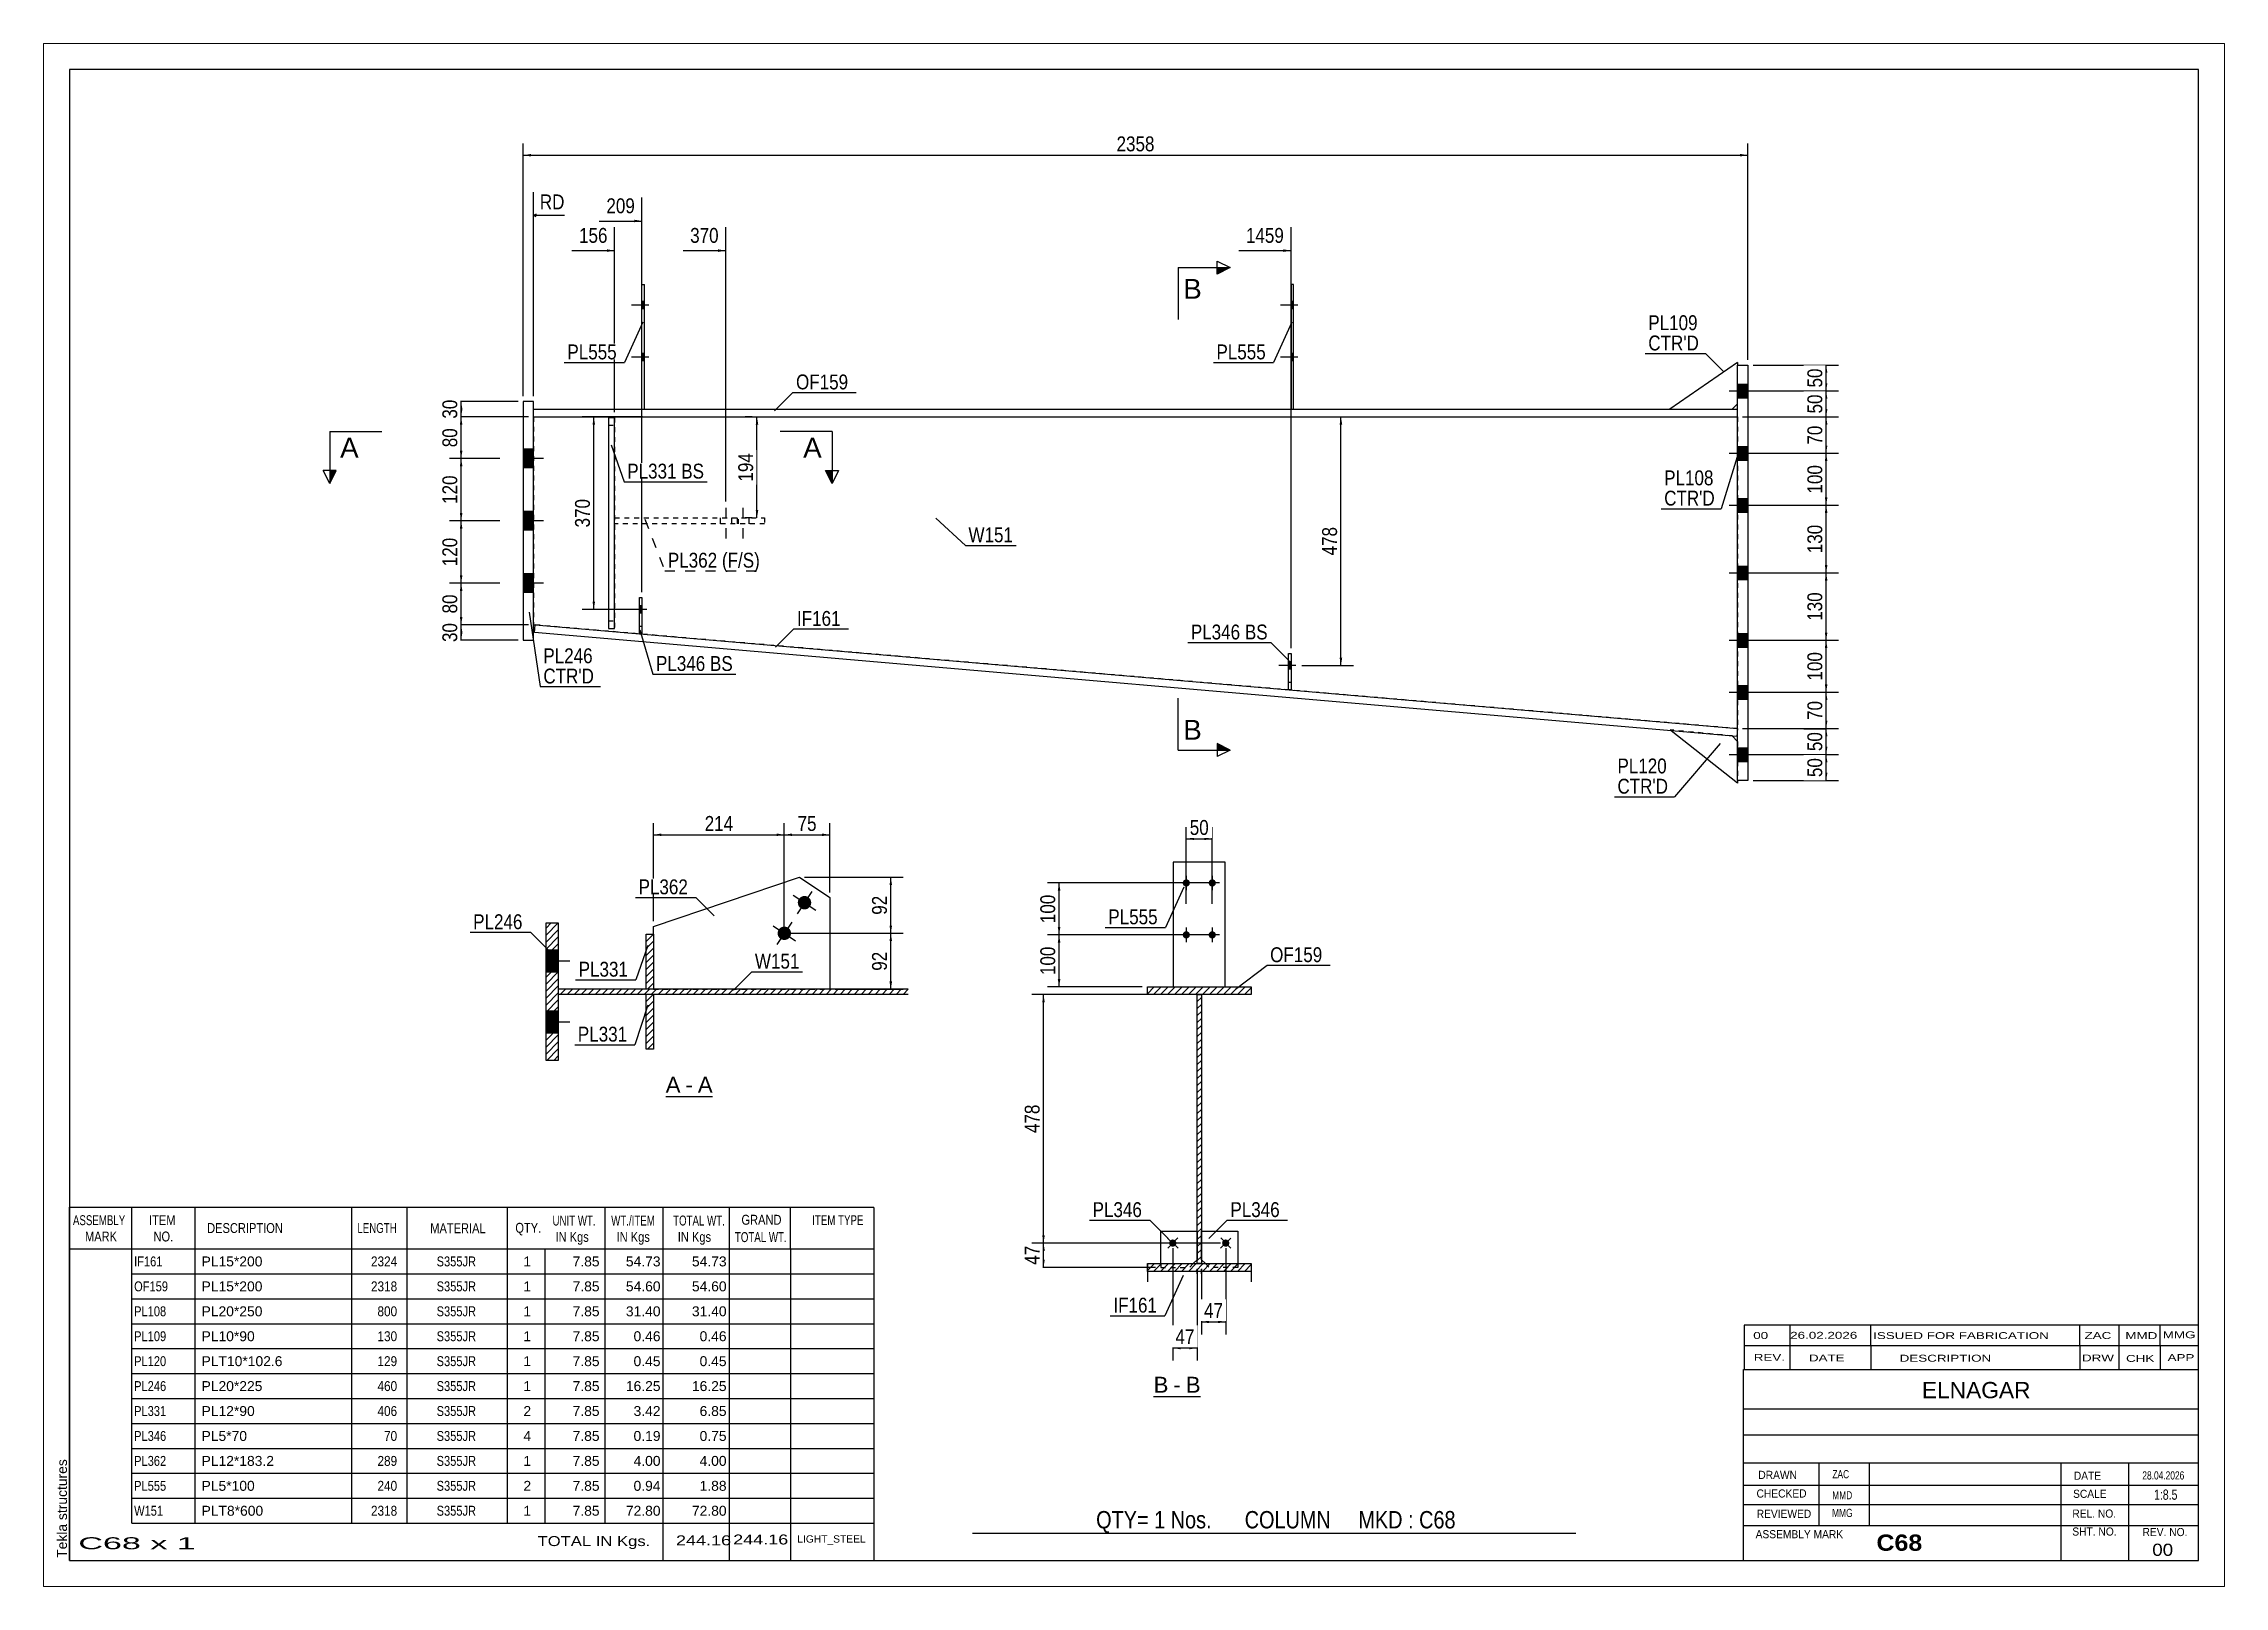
# Paper-space layout 'Layout1' of a CAD drawing. Header units: millimetres. Extents: x 0 to 420, y 0 to 297.
# The model-space entities are those that its viewports show. They can reach past a viewport. Long polylines and large blocks are cut down to what shows.
import ezdxf

# ---------------------------------------------------------------- set-up
doc = ezdxf.new("R2010")
doc.units = ezdxf.units.MM
doc.linetypes.add('DXK_LINE_DOT1', pattern=[1.8814, 0.9407, -0.9407])
doc.linetypes.add('DXK_LINE_DOT2', pattern=[3.9198, 1.9599, -1.9599])
doc.layers.add('Viewport layer', color=7, linetype='Continuous', plot=False)
doc.styles.add('Arial', font='ARIAL.TTF', dxfattribs={"height": 0.2})
doc.styles.add('Arial Bold', font='ARIALBD.TTF', dxfattribs={"height": 0.2})
doc.styles.add('Arial Narrow', font='ARIALN.TTF', dxfattribs={"height": 0.2})

# ---------------------------------------------------------------- blocks, each defined once
blk = doc.blocks.new('Unknown-622304858-1209')
at = {"color": 5, "linetype": 'Continuous'}
for p, q in [((204.7, 126.87), (-205.3, 126.87)), ((-205.3, 126.87), (-205.3, -160.13)), ((204.7, -160.13), (204.7, 126.87)), ((-205.3, -160.13), (204.7, -160.13))]:
    blk.add_line(p, q, dxfattribs=at)
at = {"color": 174, "linetype": 'Continuous', "style": 'Arial'}
blk.add_text('Tekla structures', height=1.9102, rotation=90, dxfattribs=at).set_placement((-205.8, -159.63))
blk = doc.blocks.new('Unknown-622304858-12 - 1450')
at = {"color": 7, "linetype": 'Continuous'}
blk.add_line((-90.49, -70.83), (-81.46, -70.83), dxfattribs=at)
at = {"color": 0, "linetype": 'Continuous'}
blk.add_wipeout([(-87.64, -70.08), (-87.64, -66.88), (-90.49, -66.88), (-90.49, -70.08)], dxfattribs=at)
blk.add_wipeout([(-85.26, -70.08), (-85.26, -66.88), (-86.68, -66.88), (-86.68, -70.08)], dxfattribs=at)
at = {"color": 96, "linetype": 'Continuous', "style": 'Arial'}
blk.add_text('A', height=3.06, dxfattribs=at).set_placement((-90.49, -70.08))
at = {"color": 0, "linetype": 'Continuous'}
blk.add_wipeout([(-81.46, -70.08), (-81.46, -66.88), (-84.3, -66.88), (-84.3, -70.08)], dxfattribs=at)
at = {"color": 96, "linetype": 'Continuous', "style": 'Arial'}
for s, p in [('A', (-84.3, -70.08)), ('-', (-86.68, -70.08))]:
    blk.add_text(s, height=3.06, dxfattribs=at).set_placement(p)
blk = doc.blocks.new('Unknown-622304858-13 - 1228')
at = {"color": 7, "linetype": 'Continuous'}
blk.add_line((3.48, -128.59), (12.51, -128.59), dxfattribs=at)
at = {"color": 0, "linetype": 'Continuous'}
blk.add_wipeout([(6.33, -127.84), (6.33, -124.64), (3.48, -124.64), (3.48, -127.84)], dxfattribs=at)
blk.add_wipeout([(8.71, -127.84), (8.71, -124.64), (7.29, -124.64), (7.29, -127.84)], dxfattribs=at)
at = {"color": 96, "linetype": 'Continuous', "style": 'Arial'}
blk.add_text('B', height=3.06, dxfattribs=at).set_placement((3.48, -127.84))
at = {"color": 0, "linetype": 'Continuous'}
blk.add_wipeout([(12.51, -127.84), (12.51, -124.64), (9.67, -124.64), (9.67, -127.84)], dxfattribs=at)
at = {"color": 96, "linetype": 'Continuous', "style": 'Arial'}
for s, p in [('B', (9.67, -127.84)), ('-', (7.29, -127.84))]:
    blk.add_text(s, height=3.06, dxfattribs=at).set_placement(p)
blk = doc.blocks.new('Bolt-622304858-1625 - 1603')
at = {"linetype": 'Continuous'}
blk.add_hatch(color=3, dxfattribs=at).paths.add_polyline_path([(29.94, 11.47), (29.94, 12.87), (29.44, 12.87), (29.44, 11.47)])
at = {"color": 3, "linetype": 'Continuous'}
for p, q in [((29.94, 12.87), (29.44, 12.87)), ((30.89, 12.17), (27.59, 12.17)), ((29.94, 11.47), (29.44, 11.47))]:
    blk.add_line(p, q, dxfattribs=at)
blk = doc.blocks.new('Bolt-622304858-1627 - 1603')
at = {"color": 3, "linetype": 'DXK_LINE_DOT2'}
for p, q in [((-78.92, 42.5), (-78.92, 35.7)), ((-75.61, 42.5), (-75.61, 35.7)), ((-80.02, 40.6), (-80.02, 39.4)), ((-77.82, 40.6), (-77.82, 39.4)), ((-76.71, 40.6), (-76.71, 39.4)), ((-74.51, 40.6), (-74.51, 39.4))]:
    blk.add_line(p, q, dxfattribs=at)
blk = doc.blocks.new('Bolt-622304858-1626 - 1603')
at = {"color": 3, "linetype": 'DXK_LINE_DOT2'}
for p, q in [((29.94, 12.87), (29.44, 12.87)), ((30.89, 12.17), (27.59, 12.17)), ((29.94, 11.47), (29.44, 11.47))]:
    blk.add_line(p, q, dxfattribs=at)
blk = doc.blocks.new('Bolt-622304858-1628 - 1603')
at = {"linetype": 'Continuous'}
for points in [[(30.44, 80.8), (30.44, 82.2), (29.94, 82.2), (29.94, 80.8)], [(30.44, 80.8), (30.44, 82.2), (29.94, 82.2), (29.94, 80.8)], [(30.44, 70.8), (30.44, 72.2), (29.94, 72.2), (29.94, 70.8)], [(30.44, 70.8), (30.44, 72.2), (29.94, 72.2), (29.94, 70.8)]]:
    blk.add_hatch(color=3, dxfattribs=at).paths.add_polyline_path(points)
at = {"color": 3, "linetype": 'Continuous'}
for p, q in [((31.24, 81.5), (27.94, 81.5)), ((31.24, 81.5), (27.94, 81.5)), ((30.44, 82.2), (29.94, 82.2)), ((30.44, 82.2), (29.94, 82.2)), ((30.44, 80.8), (29.94, 80.8)), ((30.44, 80.8), (29.94, 80.8)), ((31.24, 71.5), (27.94, 71.5)), ((31.24, 71.5), (27.94, 71.5)), ((30.44, 72.2), (29.94, 72.2)), ((30.44, 72.2), (29.94, 72.2)), ((30.44, 70.8), (29.94, 70.8)), ((30.44, 70.8), (29.94, 70.8))]:
    blk.add_line(p, q, dxfattribs=at)
blk = doc.blocks.new('Bolt-622304858-1629 - 1603')
at = {"linetype": 'Continuous'}
for points in [[(-117.92, 53.8), (-117.92, 50.2), (-115.92, 50.2), (-115.92, 53.8)], [(-117.92, 53.8), (-117.92, 50.2), (-115.92, 50.2), (-115.92, 53.8)], [(-117.92, 41.8), (-117.92, 38.2), (-115.92, 38.2), (-115.92, 41.8)], [(-117.92, 41.8), (-117.92, 38.2), (-115.92, 38.2), (-115.92, 41.8)], [(-117.92, 29.8), (-117.92, 26.2), (-115.92, 26.2), (-115.92, 29.8)], [(-117.92, 29.8), (-117.92, 26.2), (-115.92, 26.2), (-115.92, 29.8)]]:
    blk.add_hatch(color=3, dxfattribs=at).paths.add_polyline_path(points)
at = {"color": 3, "linetype": 'Continuous'}
for p, q in [((-115.92, 53.8), (-117.92, 53.8)), ((-115.92, 53.8), (-117.92, 53.8)), ((-114.02, 52), (-117.92, 52)), ((-114.02, 52), (-117.92, 52)), ((-115.92, 50.2), (-117.92, 50.2)), ((-115.92, 50.2), (-117.92, 50.2)), ((-115.92, 41.8), (-117.92, 41.8)), ((-115.92, 41.8), (-117.92, 41.8)), ((-114.02, 40), (-117.92, 40)), ((-114.02, 40), (-117.92, 40)), ((-115.92, 38.2), (-117.92, 38.2)), ((-115.92, 38.2), (-117.92, 38.2)), ((-115.92, 29.8), (-117.92, 29.8)), ((-115.92, 29.8), (-117.92, 29.8)), ((-114.02, 28), (-117.92, 28)), ((-114.02, 28), (-117.92, 28)), ((-115.92, 26.2), (-117.92, 26.2)), ((-115.92, 26.2), (-117.92, 26.2))]:
    blk.add_line(p, q, dxfattribs=at)
blk = doc.blocks.new('Bolt-622304858-2849 - 1603')
at = {"linetype": 'Continuous'}
blk.add_hatch(color=3, dxfattribs=at).paths.add_polyline_path([(-95.06, 22.25), (-95.06, 23.65), (-95.56, 23.65), (-95.56, 22.25)])
at = {"color": 3, "linetype": 'Continuous'}
for p, q in [((-94.11, 22.95), (-97.41, 22.95)), ((-95.06, 23.65), (-95.56, 23.65)), ((-95.06, 22.25), (-95.56, 22.25))]:
    blk.add_line(p, q, dxfattribs=at)
blk = doc.blocks.new('Bolt-622304858-1630 - 1603')
at = {"linetype": 'Continuous'}
for points in [[(115.92, 66.3), (115.92, 63.7), (117.92, 63.7), (117.92, 66.3)], [(115.92, 66.3), (115.92, 63.7), (117.92, 63.7), (117.92, 66.3)], [(115.92, 54.3), (115.92, 51.7), (117.92, 51.7), (117.92, 54.3)], [(115.92, 54.3), (115.92, 51.7), (117.92, 51.7), (117.92, 54.3)], [(115.92, 44.3), (115.92, 41.7), (117.92, 41.7), (117.92, 44.3)], [(115.92, 44.3), (115.92, 41.7), (117.92, 41.7), (117.92, 44.3)], [(115.92, 31.3), (115.92, 28.7), (117.92, 28.7), (117.92, 31.3)], [(115.92, 31.3), (115.92, 28.7), (117.92, 28.7), (117.92, 31.3)], [(115.92, 18.3), (115.92, 15.7), (117.92, 15.7), (117.92, 18.3)], [(115.92, 18.3), (115.92, 15.7), (117.92, 15.7), (117.92, 18.3)], [(115.92, 8.3), (115.92, 5.7), (117.92, 5.7), (117.92, 8.3)], [(115.92, 8.3), (115.92, 5.7), (117.92, 5.7), (117.92, 8.3)], [(115.92, -3.7), (115.92, -6.3), (117.92, -6.3), (117.92, -3.7)], [(115.92, -3.7), (115.92, -6.3), (117.92, -6.3), (117.92, -3.7)]]:
    blk.add_hatch(color=3, dxfattribs=at).paths.add_polyline_path(points)
at = {"color": 3, "linetype": 'Continuous'}
for p, q in [((114.33, 65), (124.92, 65)), ((114.33, 65), (124.92, 65)), ((115.92, 66.3), (117.92, 66.3)), ((115.92, 66.3), (117.92, 66.3)), ((115.92, 63.7), (117.92, 63.7)), ((115.92, 63.7), (117.92, 63.7)), ((114.33, 53), (124.92, 53)), ((114.33, 53), (124.92, 53)), ((115.92, 54.3), (117.92, 54.3)), ((115.92, 54.3), (117.92, 54.3)), ((115.92, 51.7), (117.92, 51.7)), ((115.92, 51.7), (117.92, 51.7)), ((114.33, 43), (124.92, 43)), ((114.33, 43), (124.92, 43)), ((115.92, 44.3), (117.92, 44.3)), ((115.92, 44.3), (117.92, 44.3)), ((115.92, 41.7), (117.92, 41.7)), ((115.92, 41.7), (117.92, 41.7)), ((114.33, 30), (124.92, 30)), ((114.33, 30), (124.92, 30)), ((115.92, 31.3), (117.92, 31.3)), ((115.92, 31.3), (117.92, 31.3)), ((115.92, 28.7), (117.92, 28.7)), ((115.92, 28.7), (117.92, 28.7)), ((114.33, 17), (124.92, 17)), ((114.33, 17), (124.92, 17)), ((115.92, 18.3), (117.92, 18.3)), ((115.92, 18.3), (117.92, 18.3)), ((115.92, 15.7), (117.92, 15.7)), ((115.92, 15.7), (117.92, 15.7)), ((114.33, 7), (124.92, 7)), ((114.33, 7), (124.92, 7)), ((115.92, 8.3), (117.92, 8.3)), ((115.92, 8.3), (117.92, 8.3)), ((115.92, 5.7), (117.92, 5.7)), ((115.92, 5.7), (117.92, 5.7)), ((115.92, -3.7), (117.92, -3.7)), ((115.92, -3.7), (117.92, -3.7)), ((114.33, -5), (124.92, -5)), ((114.33, -5), (124.92, -5)), ((115.92, -6.3), (117.92, -6.3)), ((115.92, -6.3), (117.92, -6.3))]:
    blk.add_line(p, q, dxfattribs=at)
blk = doc.blocks.new('Part-622304858-1635 - 1603')
at = {"color": 7, "linetype": 'DXK_LINE_DOT1'}
for p, q in [((-115.92, 60), (115.92, 60)), ((-115.92, 60), (-115.92, 20)), ((115.92, 60), (115.92, 0)), ((115.92, 0), (-115.62, 19.97))]:
    blk.add_line(p, q, dxfattribs=at)
at = {"color": 2, "linetype": 'Continuous'}
blk.add_line((-115.92, 20), (-115.62, 19.97), dxfattribs=at)
blk = doc.blocks.new('Part-622304858-1657 - 1603')
at = {"color": 2, "linetype": 'Continuous'}
for p, q in [((29.44, 7.47), (29.44, 14.47)), ((29.44, 14.47), (29.94, 14.47)), ((29.94, 14.47), (29.94, 7.47)), ((29.94, 7.47), (29.44, 7.47))]:
    blk.add_line(p, q, dxfattribs=at)
at = {"color": 7, "linetype": 'DXK_LINE_DOT1'}
blk.add_line((29.44, 8.97), (29.94, 8.97), dxfattribs=at)
blk = doc.blocks.new('Part-622304858-1679 - 1603')
at = {"color": 7, "linetype": 'DXK_LINE_DOT1'}
for p, q in [((29.44, 7.47), (29.44, 14.47)), ((29.44, 14.47), (29.94, 14.47)), ((29.94, 14.47), (29.94, 7.47)), ((29.94, 7.47), (29.44, 7.47))]:
    blk.add_line(p, q, dxfattribs=at)
blk = doc.blocks.new('Bolt-622304858-2846 - 1603')
at = {"color": 3, "linetype": 'DXK_LINE_DOT2'}
for p, q in [((-94.11, 22.95), (-97.41, 22.95)), ((-95.06, 23.65), (-95.56, 23.65)), ((-95.06, 22.25), (-95.56, 22.25))]:
    blk.add_line(p, q, dxfattribs=at)
blk = doc.blocks.new('Part-622304858-2842 - 1603')
at = {"color": 2, "linetype": 'Continuous'}
for p, q in [((-95.56, 18.25), (-95.56, 25.25)), ((-95.56, 25.25), (-95.06, 25.25)), ((-95.06, 25.25), (-95.06, 18.25)), ((-95.06, 18.25), (-95.56, 18.25))]:
    blk.add_line(p, q, dxfattribs=at)
blk = doc.blocks.new('Part-622304858-1701 - 1603')
at = {"color": 7, "linetype": 'DXK_LINE_DOT1'}
for p, q in [((-100.32, 39.4), (-100.32, 40.6)), ((-100.32, 40.6), (-71.45, 40.6)), ((-71.45, 39.4), (-100.32, 39.4)), ((-76.46, 39.4), (-76.46, 40.6)), ((-71.45, 40.6), (-71.45, 39.4))]:
    blk.add_line(p, q, dxfattribs=at)
blk = doc.blocks.new('Part-622304858-1723 - 1603')
at = {"color": 7, "linetype": 'DXK_LINE_DOT1'}
for p, q in [((-101.52, 59.9), (-101.52, 19.26)), ((-100.32, 59.9), (-101.52, 59.9)), ((-100.32, 59.9), (-100.32, 19.26)), ((-101.52, 58.4), (-100.32, 58.4)), ((-101.52, 20.76), (-100.32, 20.76)), ((-101.52, 19.26), (-100.32, 19.26))]:
    blk.add_line(p, q, dxfattribs=at)
blk = doc.blocks.new('Part-622304858-1745 - 1603')
at = {"color": 2, "linetype": 'Continuous'}
for p, q in [((-101.52, 59.9), (-101.52, 19.26)), ((-101.52, 59.9), (-100.32, 59.9)), ((-100.32, 19.26), (-100.32, 59.9)), ((-101.52, 19.26), (-100.32, 19.26))]:
    blk.add_line(p, q, dxfattribs=at)
blk = doc.blocks.new('Part-622304858-1750 - 1603')
at = {"color": 2, "linetype": 'Continuous'}
for p, q in [((30.44, 85.5), (29.94, 85.5)), ((29.94, 85.5), (29.94, 61.5)), ((30.44, 61.5), (30.44, 85.5))]:
    blk.add_line(p, q, dxfattribs=at)
at = {"color": 7, "linetype": 'DXK_LINE_DOT1'}
blk.add_line((29.94, 61.5), (30.44, 61.5), dxfattribs=at)
blk = doc.blocks.new('Part-622304858-1803 - 1603')
at = {"color": 2, "linetype": 'Continuous'}
for p, q in [((-115.92, 63), (-117.92, 63)), ((-117.92, 63), (-117.92, 17)), ((-115.92, 17), (-115.92, 63)), ((-117.92, 17), (-115.92, 17))]:
    blk.add_line(p, q, dxfattribs=at)
blk = doc.blocks.new('Part-622304858-1832 - 1603')
at = {"color": 7, "linetype": 'DXK_LINE_DOT1'}
for p, q in [((114.92, -1.41), (102.98, -0.25)), ((103.17, -0.41), (102.98, -0.25)), ((114.92, -1.41), (114.93, -1.42)), ((115.92, -2.51), (115.92, -10))]:
    blk.add_line(p, q, dxfattribs=at)
at = {"color": 2, "linetype": 'Continuous'}
for p, q in [((115.92, -10.51), (103.17, -0.41)), ((114.93, -1.42), (115.92, -2.51)), ((115.92, -10), (115.92, -10.51))]:
    blk.add_line(p, q, dxfattribs=at)
blk = doc.blocks.new('Part-622304858-1861 - 1603')
at = {"color": 2, "linetype": 'Continuous'}
for p, q in [((115.92, 70.5), (102.92, 61.5)), ((115.92, 70.5), (115.92, 70)), ((114.92, 61.5), (115.92, 62.5))]:
    blk.add_line(p, q, dxfattribs=at)
at = {"color": 7, "linetype": 'DXK_LINE_DOT1'}
for p, q in [((115.92, 62.5), (115.92, 70)), ((102.92, 61.5), (114.92, 61.5))]:
    blk.add_line(p, q, dxfattribs=at)
blk = doc.blocks.new('Part-622304858-1890 - 1603')
at = {"color": 2, "linetype": 'Continuous'}
for p, q in [((115.92, 70), (117.92, 70)), ((115.92, -10), (115.92, 70)), ((117.92, 70), (117.92, -10)), ((117.92, -10), (115.92, -10))]:
    blk.add_line(p, q, dxfattribs=at)
blk = doc.blocks.new('Part-622304858-2838 - 1603')
at = {"color": 2, "linetype": 'Continuous'}
for p, q in [((-95.06, 61.5), (-95.06, 85.5)), ((-95.06, 85.5), (-94.56, 85.5)), ((-94.56, 61.5), (-94.56, 85.5))]:
    blk.add_line(p, q, dxfattribs=at)
at = {"color": 7, "linetype": 'DXK_LINE_DOT1'}
blk.add_line((-95.06, 61.5), (-94.56, 61.5), dxfattribs=at)
blk = doc.blocks.new('Part-622304858-1895 - 1603')
at = {"color": 2, "linetype": 'Continuous'}
for p, q in [((-115.75, 18.48), (-115.62, 19.97)), ((115.79, -1.49), (-115.75, 18.48)), ((-115.62, 19.97), (115.92, 0)), ((115.92, 0), (115.79, -1.49))]:
    blk.add_line(p, q, dxfattribs=at)
blk = doc.blocks.new('Part-622304858-1900 - 1603')
at = {"color": 2, "linetype": 'Continuous'}
for p, q in [((-115.92, 61.5), (115.92, 61.5)), ((-115.92, 60), (115.92, 60))]:
    blk.add_line(p, q, dxfattribs=at)
at = {"color": 7, "linetype": 'DXK_LINE_DOT1'}
for p, q in [((-115.92, 60), (-115.92, 61.5)), ((115.92, 60), (115.92, 61.5))]:
    blk.add_line(p, q, dxfattribs=at)
blk = doc.blocks.new('Part-622304858-2839 - 1603')
at = {"color": 7, "linetype": 'DXK_LINE_DOT1'}
for p, q in [((-95.56, 18.25), (-95.56, 25.25)), ((-95.56, 25.25), (-95.06, 25.25)), ((-95.06, 25.25), (-95.06, 18.25)), ((-95.56, 19.75), (-95.06, 19.75)), ((-95.06, 18.25), (-95.56, 18.25))]:
    blk.add_line(p, q, dxfattribs=at)
blk = doc.blocks.new('Bolt-622304858-2845 - 1603')
at = {"linetype": 'Continuous'}
for points in [[(-94.56, 80.8), (-94.56, 82.2), (-95.06, 82.2), (-95.06, 80.8)], [(-94.56, 80.8), (-94.56, 82.2), (-95.06, 82.2), (-95.06, 80.8)], [(-94.56, 70.8), (-94.56, 72.2), (-95.06, 72.2), (-95.06, 70.8)], [(-94.56, 70.8), (-94.56, 72.2), (-95.06, 72.2), (-95.06, 70.8)]]:
    blk.add_hatch(color=3, dxfattribs=at).paths.add_polyline_path(points)
at = {"color": 3, "linetype": 'Continuous'}
for p, q in [((-93.76, 81.5), (-97.06, 81.5)), ((-93.76, 81.5), (-97.06, 81.5)), ((-94.56, 82.2), (-95.06, 82.2)), ((-94.56, 82.2), (-95.06, 82.2)), ((-94.56, 80.8), (-95.06, 80.8)), ((-94.56, 80.8), (-95.06, 80.8)), ((-93.76, 71.5), (-97.06, 71.5)), ((-93.76, 71.5), (-97.06, 71.5)), ((-94.56, 72.2), (-95.06, 72.2)), ((-94.56, 72.2), (-95.06, 72.2)), ((-94.56, 70.8), (-95.06, 70.8)), ((-94.56, 70.8), (-95.06, 70.8))]:
    blk.add_line(p, q, dxfattribs=at)
blk = doc.blocks.new('Part-622304858-1478 - 1450')
at = {"linetype": 'Continuous'}
h = blk.add_hatch(dxfattribs=at)
h.set_pattern_fill('', scale=0.3, style=0, pattern_type=0)
h.set_pattern_definition([(45, (-111.1779, -37.4142), (-0.67352, 0.67352), [])])
h.paths.add_polyline_path([(-111.18, -63.88), (-111.18, -37.41), (-113.53, -37.41), (-113.53, -63.88)])
at = {"color": 2, "linetype": 'Continuous'}
for p, q in [((-113.53, -63.88), (-113.53, -37.41)), ((-113.53, -37.41), (-111.18, -37.41)), ((-111.18, -37.41), (-111.18, -63.88)), ((-111.18, -63.88), (-113.53, -63.88))]:
    blk.add_line(p, q, dxfattribs=at)
blk = doc.blocks.new('Bolt-622304858-1505 - 1450')
at = {"linetype": 'Continuous'}
for points in [[(-62.68, -34.23, -1), (-64.84, -32.8, -1)], [(-66.57, -40.12, -1), (-68.73, -38.69, -1)]]:
    blk.add_hatch(color=3, dxfattribs=at).paths.add_polyline_path(points)
at = {"color": 3, "linetype": 'Continuous'}
for p, q in [((-65.92, -32.09), (-61.6, -34.95)), ((-62.33, -31.36), (-65.18, -35.68)), ((-66.22, -37.25), (-69.08, -41.56)), ((-69.81, -37.98), (-65.49, -40.83))]:
    blk.add_line(p, q, dxfattribs=at)
blk = doc.blocks.new('Part-622304858-1548 - 1450')
at = {"color": 2, "linetype": 'Continuous'}
for p, q in [((-92.82, -38.07), (-64.75, -28.63)), ((-64.75, -28.63), (-58.87, -32.52)), ((-58.87, -32.52), (-58.87, -50.18)), ((-92.82, -39.59), (-92.82, -38.07))]:
    blk.add_line(p, q, dxfattribs=at)
at = {"color": 7, "linetype": 'DXK_LINE_DOT1'}
for p, q in [((-92.82, -39.59), (-92.82, -50.18)), ((-92.82, -50.18), (-58.87, -50.18))]:
    blk.add_line(p, q, dxfattribs=at)
blk = doc.blocks.new('Part-622304858-1501 - 1450')
at = {"linetype": 'Continuous'}
h = blk.add_hatch(dxfattribs=at)
h.set_pattern_fill('', scale=0.3, style=0, pattern_type=0)
h.set_pattern_definition([(45, (-92.825, -51.1201), (-0.67352, 0.67352), [])])
h.paths.add_polyline_path([(-92.83, -61.71), (-92.83, -51.12), (-94.24, -51.12), (-94.24, -61.71)])
at = {"color": 2, "linetype": 'Continuous'}
for p, q in [((-94.24, -51.12), (-94.24, -51.12)), ((-94.24, -61.71), (-94.24, -51.12)), ((-94.24, -51.12), (-92.83, -51.12)), ((-92.83, -51.12), (-92.83, -51.12)), ((-92.83, -51.12), (-92.83, -61.71)), ((-94.24, -61.71), (-94.24, -61.71)), ((-92.83, -61.71), (-94.24, -61.71)), ((-92.83, -61.71), (-92.83, -61.71))]:
    blk.add_line(p, q, dxfattribs=at)
blk = doc.blocks.new('Bolt-622304858-1507 - 1450')
at = {"linetype": 'Continuous'}
for points in [[(-113.53, -42.65), (-113.53, -46.88), (-111.18, -46.88), (-111.18, -42.65)], [(-113.53, -54.41), (-113.53, -58.65), (-111.18, -58.65), (-111.18, -54.41)]]:
    blk.add_hatch(color=3, dxfattribs=at).paths.add_polyline_path(points)
at = {"color": 3, "linetype": 'Continuous'}
for p, q in [((-111.18, -42.65), (-113.53, -42.65)), ((-108.94, -44.77), (-113.53, -44.77)), ((-111.18, -46.88), (-113.53, -46.88)), ((-111.18, -54.41), (-113.53, -54.41)), ((-108.94, -56.53), (-113.53, -56.53)), ((-111.18, -58.65), (-113.53, -58.65))]:
    blk.add_line(p, q, dxfattribs=at)
blk = doc.blocks.new('Part-622304858-1524 - 1450')
at = {"linetype": 'Continuous'}
h = blk.add_hatch(dxfattribs=at)
h.set_pattern_fill('', scale=0.3, style=0, pattern_type=0)
h.set_pattern_definition([(45, (-43.7784, -50.1789), (-0.673519, 0.673519), [])])
h.paths.add_polyline_path([(-43.78, -51.12), (-43.78, -50.18), (-111.18, -50.18), (-111.18, -51.12)])
at = {"color": 2, "linetype": 'Continuous'}
for p, q in [((-43.78, -50.18), (-111.18, -50.18)), ((-111.18, -50.18), (-111.18, -51.12)), ((-111.18, -51.12), (-43.78, -51.12))]:
    blk.add_line(p, q, dxfattribs=at)
blk = doc.blocks.new('Part-622304858-1553 - 1450')
at = {"linetype": 'Continuous'}
h = blk.add_hatch(dxfattribs=at)
h.set_pattern_fill('', scale=0.3, style=0, pattern_type=0)
h.set_pattern_definition([(45, (-92.825, -39.59065), (-0.67352, 0.67352), [])])
h.paths.add_polyline_path([(-92.83, -50.18), (-92.83, -39.59), (-94.24, -39.59), (-94.24, -50.18)])
at = {"color": 2, "linetype": 'Continuous'}
for p, q in [((-94.24, -39.59), (-94.24, -39.59)), ((-94.24, -50.18), (-94.24, -39.59)), ((-94.24, -39.59), (-92.83, -39.59)), ((-92.83, -39.59), (-92.83, -39.59)), ((-92.83, -39.59), (-92.83, -50.18)), ((-94.24, -50.18), (-94.24, -50.18)), ((-92.83, -50.18), (-94.24, -50.18)), ((-92.83, -50.18), (-92.83, -50.18))]:
    blk.add_line(p, q, dxfattribs=at)
blk = doc.blocks.new('Bolt-622304858-1233 - 1228')
at = {"linetype": 'Continuous'}
blk.add_hatch(color=3, dxfattribs=at).paths.add_polyline_path([(7.65, -98.53, -1), (6.69, -99.55, -1)])
at = {"color": 3, "linetype": 'Continuous'}
for p, q in [((6.16, -98.07), (8.18, -100)), ((8.13, -98.02), (6.21, -100.05))]:
    blk.add_line(p, q, dxfattribs=at)
blk = doc.blocks.new('Bolt-622304858-1232 - 1228')
at = {"linetype": 'Continuous'}
blk.add_hatch(color=3, dxfattribs=at).paths.add_polyline_path([(17.85, -99.55, -1), (16.89, -98.53, -1)])
at = {"color": 3, "linetype": 'Continuous'}
for p, q in [((18.38, -98.07), (16.36, -100)), ((18.33, -100.05), (16.41, -98.02))]:
    blk.add_line(p, q, dxfattribs=at)
blk = doc.blocks.new('Bolt-622304858-1235 - 1228')
at = {"linetype": 'Continuous'}
for points in [[(10.47, -29.71, -1), (9.07, -29.71, -1)], [(15.47, -29.71, -1), (14.07, -29.71, -1)], [(10.47, -39.71, -1), (9.07, -39.71, -1)], [(15.47, -39.71, -1), (14.07, -39.71, -1)]]:
    blk.add_hatch(color=3, dxfattribs=at).paths.add_polyline_path(points)
at = {"color": 3, "linetype": 'Continuous'}
for p, q in [((9.77, -28.31), (9.77, -31.11)), ((14.77, -28.31), (14.77, -31.11)), ((11.17, -29.71), (8.37, -29.71)), ((16.17, -29.71), (13.37, -29.71)), ((11.17, -39.71), (8.37, -39.71)), ((9.77, -38.31), (9.77, -41.11)), ((16.17, -39.71), (13.37, -39.71)), ((14.77, -38.31), (14.77, -41.11))]:
    blk.add_line(p, q, dxfattribs=at)
blk = doc.blocks.new('Part-622304858-1238 - 1228')
at = {"linetype": 'Continuous'}
h = blk.add_hatch(dxfattribs=at)
h.set_pattern_fill('', scale=0.3, style=0, pattern_type=0)
h.set_pattern_definition([(45, (11.87015, -51.2064), (-0.67352, 0.67352), [])])
h.paths.add_polyline_path([(12.67, -51.21), (11.87, -51.21), (11.87, -102.99), (12.67, -102.99)])
at = {"color": 2, "linetype": 'Continuous'}
for p, q in [((11.87, -51.21), (12.67, -51.21)), ((11.87, -102.99), (11.87, -51.21)), ((12.67, -51.21), (12.67, -102.99)), ((12.67, -102.99), (11.87, -102.99))]:
    blk.add_line(p, q, dxfattribs=at)
at = {"color": 7, "linetype": 'DXK_LINE_DOT1'}
for p, q in [((11.87, -104.98), (11.87, -102.99)), ((12.67, -104.98), (12.67, -102.99))]:
    blk.add_line(p, q, dxfattribs=at)
blk = doc.blocks.new('Part-622304858-1261 - 1228')
at = {"color": 2, "linetype": 'Continuous'}
for p, q in [((12.7, -102.24), (12.7, -96.74)), ((12.7, -96.74), (19.7, -96.74)), ((19.7, -96.74), (19.7, -102.99)), ((12.7, -102.24), (13.45, -102.99))]:
    blk.add_line(p, q, dxfattribs=at)
at = {"color": 7, "linetype": 'DXK_LINE_DOT1'}
for p, q in [((13.45, -102.99), (14.2, -103.74)), ((19.7, -103.74), (14.2, -103.74)), ((19.7, -102.99), (19.7, -103.74))]:
    blk.add_line(p, q, dxfattribs=at)
blk = doc.blocks.new('Part-622304858-1266 - 1228')
at = {"color": 2, "linetype": 'Continuous'}
for p, q in [((4.84, -102.99), (4.84, -96.74)), ((4.84, -96.74), (11.84, -96.74)), ((11.84, -96.74), (11.84, -102.24)), ((11.84, -102.24), (11.09, -102.99))]:
    blk.add_line(p, q, dxfattribs=at)
at = {"color": 7, "linetype": 'DXK_LINE_DOT1'}
for p, q in [((4.84, -102.99), (4.84, -103.74)), ((4.84, -103.74), (10.34, -103.74)), ((11.09, -102.99), (10.34, -103.74))]:
    blk.add_line(p, q, dxfattribs=at)
blk = doc.blocks.new('Part-622304858-1291 - 1228')
at = {"color": 2, "linetype": 'Continuous'}
for p, q in [((17.27, -25.71), (7.27, -25.71)), ((7.27, -25.71), (7.27, -49.71)), ((17.27, -49.71), (17.27, -25.71))]:
    blk.add_line(p, q, dxfattribs=at)
at = {"color": 7, "linetype": 'DXK_LINE_DOT1'}
blk.add_line((7.27, -49.71), (17.27, -49.71), dxfattribs=at)
blk = doc.blocks.new('Part-622304858-1317 - 1228')
at = {"linetype": 'Continuous'}
h = blk.add_hatch(dxfattribs=at)
h.set_pattern_fill('', scale=0.3, style=0, pattern_type=0)
h.set_pattern_definition([(45, (2.27015, -102.9917), (-0.67352, 0.67352), [])])
h.paths.add_polyline_path([(22.27, -102.99), (2.27, -102.99), (2.27, -104.5), (22.27, -104.5)])
at = {"color": 7, "linetype": 'DXK_LINE_DOT1'}
for p, q in [((2.27, -102.99), (2.27, -104.5)), ((22.27, -102.99), (22.27, -104.5))]:
    blk.add_line(p, q, dxfattribs=at)
at = {"color": 2, "linetype": 'Continuous'}
for p, q in [((2.27, -102.99), (22.27, -102.99)), ((2.27, -104.5), (2.27, -102.99)), ((2.27, -104.5), (2.27, -106.48)), ((22.27, -104.5), (2.27, -104.5)), ((22.27, -102.99), (22.27, -104.5)), ((22.27, -104.5), (22.27, -106.48))]:
    blk.add_line(p, q, dxfattribs=at)
blk = doc.blocks.new('Part-622304858-1339 - 1228')
at = {"linetype": 'Continuous'}
h = blk.add_hatch(dxfattribs=at)
h.set_pattern_fill('', scale=0.3, style=0, pattern_type=0)
h.set_pattern_definition([(45, (2.27015, -49.7064), (-0.67352, 0.67352), [])])
h.paths.add_polyline_path([(22.27, -49.71), (2.27, -49.71), (2.27, -51.21), (22.27, -51.21)])
at = {"color": 2, "linetype": 'Continuous'}
for p, q in [((2.27, -49.71), (22.27, -49.71)), ((2.27, -51.21), (2.27, -49.71)), ((22.27, -49.71), (22.27, -51.21)), ((22.27, -51.21), (2.27, -51.21))]:
    blk.add_line(p, q, dxfattribs=at)
blk = doc.blocks.new('StraightDimension-622304858-2707 - 1603')
at = {"linetype": 'Continuous'}
for points in [[(132.75, 41.5), (133, 43), (133.25, 41.5)], [(133.25, 31.5), (133, 30), (132.75, 31.5)]]:
    blk.add_hatch(color=7, dxfattribs=at).paths.add_polyline_path(points)
at = {"color": 7, "linetype": 'Continuous'}
for p, q in [((123.42, 43), (135.4, 43)), ((133, 30), (133, 43)), ((123.42, 30), (135.4, 30))]:
    blk.add_line(p, q, dxfattribs=at)
at = {"color": 0}
blk.add_wipeout([(132.85, 39.84), (128.65, 39.84), (128.65, 33.16), (132.85, 33.16)], dxfattribs=at)
at = {"color": 3, "style": 'Arial Narrow'}
blk.add_text('130', height=2.863, rotation=90.0002, dxfattribs=at).set_placement((132.25, 33.76))
blk = doc.blocks.new('StraightDimension-622304858-2000 - 1603')
at = {"linetype": 'Continuous'}
for points in [[(-130.14, 26.5), (-129.89, 28), (-129.64, 26.5)], [(-129.64, 21.5), (-129.89, 20), (-130.14, 21.5)]]:
    blk.add_hatch(color=7, dxfattribs=at).paths.add_polyline_path(points)
at = {"color": 7, "linetype": 'Continuous'}
for p, q in [((-122.42, 28), (-132.14, 28)), ((-129.89, 20), (-129.89, 28)), ((-116.92, 20), (-132.14, 20))]:
    blk.add_line(p, q, dxfattribs=at)
at = {"color": 0}
blk.add_wipeout([(-130.04, 26.43), (-134.24, 26.43), (-134.24, 21.57), (-130.04, 21.57)], dxfattribs=at)
at = {"color": 3, "style": 'Arial Narrow'}
blk.add_text('80', height=2.863, rotation=90.0002, dxfattribs=at).set_placement((-130.64, 22.17))
blk = doc.blocks.new('StraightDimension-622304858-2711 - 1603')
at = {"linetype": 'Continuous'}
for points in [[(132.75, -1.5), (133, 0), (133.25, -1.5)], [(133.25, -3.5), (133, -5), (132.75, -3.5)]]:
    blk.add_hatch(color=7, dxfattribs=at).paths.add_polyline_path(points)
at = {"color": 7, "linetype": 'Continuous'}
for p, q in [((116.92, 0), (135.4, 0)), ((133, -5), (133, 0)), ((123.42, -5), (135.4, -5))]:
    blk.add_line(p, q, dxfattribs=at)
at = {"color": 0}
blk.add_wipeout([(132.85, -0.07), (128.65, -0.07), (128.65, -4.93), (132.85, -4.93)], dxfattribs=at)
at = {"color": 3, "style": 'Arial Narrow'}
blk.add_text('50', height=2.863, rotation=90.0002, dxfattribs=at).set_placement((132.25, -4.33))
blk = doc.blocks.new('StraightDimension-622304858-2709 - 1603')
at = {"linetype": 'Continuous'}
for points in [[(132.75, 15.5), (133, 17), (133.25, 15.5)], [(133.25, 8.5), (133, 7), (132.75, 8.5)]]:
    blk.add_hatch(color=7, dxfattribs=at).paths.add_polyline_path(points)
at = {"color": 7, "linetype": 'Continuous'}
for p, q in [((123.42, 17), (135.4, 17)), ((133, 7), (133, 17)), ((123.42, 7), (135.4, 7))]:
    blk.add_line(p, q, dxfattribs=at)
at = {"color": 0}
blk.add_wipeout([(132.85, 15.34), (128.65, 15.34), (128.65, 8.66), (132.85, 8.66)], dxfattribs=at)
at = {"color": 3, "style": 'Arial Narrow'}
blk.add_text('100', height=2.863, rotation=90.0002, dxfattribs=at).set_placement((132.25, 9.26))
blk = doc.blocks.new('StraightDimension-622304858-2009 - 1603')
at = {"linetype": 'Continuous'}
for points in [[(-130.14, 18.5), (-129.89, 20), (-129.64, 18.5)], [(-129.64, 18.5), (-129.89, 17), (-130.14, 18.5)]]:
    blk.add_hatch(color=7, dxfattribs=at).paths.add_polyline_path(points)
at = {"color": 7, "linetype": 'Continuous'}
for p, q in [((-116.92, 20), (-132.14, 20)), ((-118.92, 17), (-132.14, 17)), ((-129.89, 17), (-129.89, 20))]:
    blk.add_line(p, q, dxfattribs=at)
at = {"color": 0}
blk.add_wipeout([(-130.04, 20.93), (-134.24, 20.93), (-134.24, 16.07), (-130.04, 16.07)], dxfattribs=at)
at = {"color": 3, "style": 'Arial Narrow'}
blk.add_text('30', height=2.863, rotation=90.0002, dxfattribs=at).set_placement((-130.64, 16.67))
blk = doc.blocks.new('StraightDimension-622304858-1991 - 1603')
at = {"linetype": 'Continuous'}
for points in [[(-130.14, 58.5), (-129.89, 60), (-129.64, 58.5)], [(-129.64, 53.5), (-129.89, 52), (-130.14, 53.5)]]:
    blk.add_hatch(color=7, dxfattribs=at).paths.add_polyline_path(points)
at = {"color": 7, "linetype": 'Continuous'}
for p, q in [((-116.92, 60), (-132.14, 60)), ((-129.89, 52), (-129.89, 60)), ((-122.42, 52), (-132.14, 52))]:
    blk.add_line(p, q, dxfattribs=at)
at = {"color": 0}
blk.add_wipeout([(-130.04, 58.43), (-134.24, 58.43), (-134.24, 53.57), (-130.04, 53.57)], dxfattribs=at)
at = {"color": 3, "style": 'Arial Narrow'}
blk.add_text('80', height=2.863, rotation=90.0002, dxfattribs=at).set_placement((-130.64, 54.17))
blk = doc.blocks.new('StraightDimension-622304858-2712 - 1603')
at = {"linetype": 'Continuous'}
for points in [[(132.75, -6.5), (133, -5), (133.25, -6.5)], [(133.25, -8.5), (133, -10), (132.75, -8.5)]]:
    blk.add_hatch(color=7, dxfattribs=at).paths.add_polyline_path(points)
at = {"color": 7, "linetype": 'Continuous'}
for p, q in [((123.42, -5), (135.4, -5)), ((133, -10), (133, -5)), ((118.92, -10), (135.4, -10))]:
    blk.add_line(p, q, dxfattribs=at)
at = {"color": 0}
blk.add_wipeout([(132.85, -5.07), (128.65, -5.07), (128.65, -9.93), (132.85, -9.93)], dxfattribs=at)
at = {"color": 3, "style": 'Arial Narrow'}
blk.add_text('50', height=2.863, rotation=90.0002, dxfattribs=at).set_placement((132.25, -9.33))
blk = doc.blocks.new('StraightDimension-622304858-1972 - 1603')
at = {"linetype": 'Continuous'}
for points in [[(-116.42, 110.14), (-117.92, 110.39), (-116.42, 110.64)], [(116.42, 110.64), (117.92, 110.39), (116.42, 110.14)]]:
    blk.add_hatch(color=7, dxfattribs=at).paths.add_polyline_path(points)
at = {"color": 7, "linetype": 'Continuous'}
for p, q in [((-117.92, 64), (-117.92, 112.64)), ((-117.92, 110.39), (117.92, 110.39)), ((117.92, 71), (117.92, 112.64))]:
    blk.add_line(p, q, dxfattribs=at)
at = {"color": 0}
blk.add_wipeout([(4.26, 110.54), (4.26, 114.74), (-4.26, 114.74), (-4.26, 110.54)], dxfattribs=at)
at = {"color": 3, "style": 'Arial Narrow'}
blk.add_text('2358', height=2.863, dxfattribs=at).set_placement((-3.66, 111.14))
blk = doc.blocks.new('StraightDimension-622304858-2710 - 1603')
at = {"linetype": 'Continuous'}
for points in [[(132.75, 5.5), (133, 7), (133.25, 5.5)], [(133.25, 1.5), (133, 0), (132.75, 1.5)]]:
    blk.add_hatch(color=7, dxfattribs=at).paths.add_polyline_path(points)
at = {"color": 7, "linetype": 'Continuous'}
for p, q in [((123.42, 7), (135.4, 7)), ((133, 0), (133, 7)), ((116.92, 0), (135.4, 0))]:
    blk.add_line(p, q, dxfattribs=at)
at = {"color": 0}
blk.add_wipeout([(132.85, 5.93), (128.65, 5.93), (128.65, 1.07), (132.85, 1.07)], dxfattribs=at)
at = {"color": 3, "style": 'Arial Narrow'}
blk.add_text('70', height=2.863, rotation=90.0002, dxfattribs=at).set_placement((132.25, 1.67))
blk = doc.blocks.new('StraightDimension-622304858-1902 - 1603')
at = {"linetype": 'Continuous'}
for points in [[(-73.16, 58.5), (-72.91, 60), (-72.66, 58.5)], [(-72.66, 42.1), (-72.91, 40.6), (-73.16, 42.1)]]:
    blk.add_hatch(color=7, dxfattribs=at).paths.add_polyline_path(points)
at = {"color": 7, "linetype": 'Continuous'}
for p, q in [((-73.81, 60), (-75.16, 60)), ((-72.91, 40.6), (-72.91, 60)), ((-73.81, 40.6), (-75.16, 40.6))]:
    blk.add_line(p, q, dxfattribs=at)
at = {"color": 0}
blk.add_wipeout([(-73.06, 53.64), (-77.26, 53.64), (-77.26, 46.96), (-73.06, 46.96)], dxfattribs=at)
at = {"color": 3, "style": 'Arial Narrow'}
blk.add_text('194', height=2.863, rotation=90.0002, dxfattribs=at).set_placement((-73.66, 47.56))
blk = doc.blocks.new('StraightDimension-622304858-1981 - 1603')
at = {"linetype": 'Continuous'}
for points in [[(-130.14, 61.5), (-129.89, 63), (-129.64, 61.5)], [(-129.64, 61.5), (-129.89, 60), (-130.14, 61.5)]]:
    blk.add_hatch(color=7, dxfattribs=at).paths.add_polyline_path(points)
at = {"color": 7, "linetype": 'Continuous'}
for p, q in [((-118.92, 63), (-132.14, 63)), ((-116.92, 60), (-132.14, 60)), ((-129.89, 60), (-129.89, 63))]:
    blk.add_line(p, q, dxfattribs=at)
at = {"color": 0}
blk.add_wipeout([(-130.04, 63.93), (-134.24, 63.93), (-134.24, 59.07), (-130.04, 59.07)], dxfattribs=at)
at = {"color": 3, "style": 'Arial Narrow'}
blk.add_text('30', height=2.863, rotation=90.0002, dxfattribs=at).set_placement((-130.64, 59.67))
blk = doc.blocks.new('StraightDimension-622304858-1917 - 1603')
at = {"linetype": 'Continuous'}
for points in [[(39.3, 58.5), (39.55, 60), (39.8, 58.5)], [(39.8, 13.67), (39.55, 12.17), (39.3, 13.67)]]:
    blk.add_hatch(color=7, dxfattribs=at).paths.add_polyline_path(points)
at = {"color": 7, "linetype": 'Continuous'}
for p, q in [((32.02, 60), (41.95, 60)), ((39.55, 12.17), (39.55, 60)), ((32.02, 12.17), (41.95, 12.17))]:
    blk.add_line(p, q, dxfattribs=at)
at = {"color": 0}
blk.add_wipeout([(39.4, 39.43), (35.2, 39.43), (35.2, 32.74), (39.4, 32.74)], dxfattribs=at)
at = {"color": 3, "style": 'Arial Narrow'}
blk.add_text('478', height=2.863, rotation=90.0002, dxfattribs=at).set_placement((38.8, 33.34))
blk = doc.blocks.new('StraightDimension-622304858-2674 - 1603')
at = {"linetype": 'Continuous'}
for points in [[(-130.14, 38.5), (-129.89, 40), (-129.64, 38.5)], [(-129.64, 29.5), (-129.89, 28), (-130.14, 29.5)]]:
    blk.add_hatch(color=7, dxfattribs=at).paths.add_polyline_path(points)
at = {"color": 7, "linetype": 'Continuous'}
for p, q in [((-122.42, 40), (-132.14, 40)), ((-129.89, 28), (-129.89, 40)), ((-122.42, 28), (-132.14, 28))]:
    blk.add_line(p, q, dxfattribs=at)
at = {"color": 0}
blk.add_wipeout([(-130.04, 37.34), (-134.24, 37.34), (-134.24, 30.66), (-130.04, 30.66)], dxfattribs=at)
at = {"color": 3, "style": 'Arial Narrow'}
blk.add_text('120', height=2.863, rotation=90.0002, dxfattribs=at).set_placement((-130.64, 31.26))
blk = doc.blocks.new('StraightDimension-622304858-2676 - 1603')
at = {"linetype": 'Continuous'}
for points in [[(-130.14, 50.5), (-129.89, 52), (-129.64, 50.5)], [(-129.64, 41.5), (-129.89, 40), (-130.14, 41.5)]]:
    blk.add_hatch(color=7, dxfattribs=at).paths.add_polyline_path(points)
at = {"color": 7, "linetype": 'Continuous'}
for p, q in [((-122.42, 52), (-132.14, 52)), ((-129.89, 40), (-129.89, 52)), ((-122.42, 40), (-132.14, 40))]:
    blk.add_line(p, q, dxfattribs=at)
at = {"color": 0}
blk.add_wipeout([(-130.04, 49.34), (-134.24, 49.34), (-134.24, 42.66), (-130.04, 42.66)], dxfattribs=at)
at = {"color": 3, "style": 'Arial Narrow'}
blk.add_text('120', height=2.863, rotation=90.0002, dxfattribs=at).set_placement((-130.64, 43.26))
blk = doc.blocks.new('StraightDimension-622304858-2703 - 1603')
at = {"linetype": 'Continuous'}
for points in [[(132.75, 68.5), (133, 70), (133.25, 68.5)], [(133.25, 66.5), (133, 65), (132.75, 66.5)]]:
    blk.add_hatch(color=7, dxfattribs=at).paths.add_polyline_path(points)
at = {"color": 7, "linetype": 'Continuous'}
for p, q in [((118.92, 70), (135.4, 70)), ((133, 65), (133, 70)), ((123.42, 65), (135.4, 65))]:
    blk.add_line(p, q, dxfattribs=at)
at = {"color": 0}
blk.add_wipeout([(132.85, 69.93), (128.65, 69.93), (128.65, 65.07), (132.85, 65.07)], dxfattribs=at)
at = {"color": 3, "style": 'Arial Narrow'}
blk.add_text('50', height=2.863, rotation=90.0002, dxfattribs=at).set_placement((132.25, 65.67))
blk = doc.blocks.new('StraightDimension-622304858-2704 - 1603')
at = {"linetype": 'Continuous'}
for points in [[(132.75, 63.5), (133, 65), (133.25, 63.5)], [(133.25, 61.5), (133, 60), (132.75, 61.5)]]:
    blk.add_hatch(color=7, dxfattribs=at).paths.add_polyline_path(points)
at = {"color": 7, "linetype": 'Continuous'}
for p, q in [((123.42, 65), (135.4, 65)), ((133, 60), (133, 65)), ((116.92, 60), (135.4, 60))]:
    blk.add_line(p, q, dxfattribs=at)
at = {"color": 0}
blk.add_wipeout([(132.85, 64.93), (128.65, 64.93), (128.65, 60.07), (132.85, 60.07)], dxfattribs=at)
at = {"color": 3, "style": 'Arial Narrow'}
blk.add_text('50', height=2.863, rotation=90.0002, dxfattribs=at).set_placement((132.25, 60.67))
blk = doc.blocks.new('StraightDimension-622304858-2705 - 1603')
at = {"linetype": 'Continuous'}
for points in [[(132.75, 58.5), (133, 60), (133.25, 58.5)], [(133.25, 54.5), (133, 53), (132.75, 54.5)]]:
    blk.add_hatch(color=7, dxfattribs=at).paths.add_polyline_path(points)
at = {"color": 7, "linetype": 'Continuous'}
for p, q in [((116.92, 60), (135.4, 60)), ((133, 53), (133, 60)), ((123.42, 53), (135.4, 53))]:
    blk.add_line(p, q, dxfattribs=at)
at = {"color": 0}
blk.add_wipeout([(132.85, 58.93), (128.65, 58.93), (128.65, 54.07), (132.85, 54.07)], dxfattribs=at)
at = {"color": 3, "style": 'Arial Narrow'}
blk.add_text('70', height=2.863, rotation=90.0002, dxfattribs=at).set_placement((132.25, 54.67))
blk = doc.blocks.new('StraightDimension-622304858-2706 - 1603')
at = {"linetype": 'Continuous'}
for points in [[(132.75, 51.5), (133, 53), (133.25, 51.5)], [(133.25, 44.5), (133, 43), (132.75, 44.5)]]:
    blk.add_hatch(color=7, dxfattribs=at).paths.add_polyline_path(points)
at = {"color": 7, "linetype": 'Continuous'}
for p, q in [((123.42, 53), (135.4, 53)), ((133, 43), (133, 53)), ((123.42, 43), (135.4, 43))]:
    blk.add_line(p, q, dxfattribs=at)
at = {"color": 0}
blk.add_wipeout([(132.85, 51.34), (128.65, 51.34), (128.65, 44.66), (132.85, 44.66)], dxfattribs=at)
at = {"color": 3, "style": 'Arial Narrow'}
blk.add_text('100', height=2.863, rotation=90.0002, dxfattribs=at).set_placement((132.25, 45.26))
blk = doc.blocks.new('StraightDimension-622304858-2708 - 1603')
at = {"linetype": 'Continuous'}
for points in [[(132.75, 28.5), (133, 30), (133.25, 28.5)], [(133.25, 18.5), (133, 17), (132.75, 18.5)]]:
    blk.add_hatch(color=7, dxfattribs=at).paths.add_polyline_path(points)
at = {"color": 7, "linetype": 'Continuous'}
for p, q in [((123.42, 30), (135.4, 30)), ((133, 17), (133, 30)), ((123.42, 17), (135.4, 17))]:
    blk.add_line(p, q, dxfattribs=at)
at = {"color": 0}
blk.add_wipeout([(132.85, 26.84), (128.65, 26.84), (128.65, 20.16), (132.85, 20.16)], dxfattribs=at)
at = {"color": 3, "style": 'Arial Narrow'}
blk.add_text('130', height=2.863, rotation=90.0002, dxfattribs=at).set_placement((132.25, 20.76))
blk = doc.blocks.new('StraightDimension-622304858-3319 - 1603')
at = {"linetype": 'Continuous'}
blk.add_hatch(color=7, dxfattribs=at).paths.add_polyline_path([(28.45, 92.27), (29.95, 92.02), (28.45, 91.77)])
at = {"color": 7, "linetype": 'Continuous'}
for p, q in [((29.95, 15.47), (29.95, 96.52)), ((19.88, 92.02), (29.95, 92.02))]:
    blk.add_line(p, q, dxfattribs=at)
at = {"color": 0}
blk.add_wipeout([(29.17, 92.92), (29.17, 97.12), (20.66, 97.12), (20.66, 92.92)], dxfattribs=at)
at = {"color": 3, "style": 'Arial Narrow'}
blk.add_text('1459', height=2.863, dxfattribs=at).set_placement((21.26, 93.52))
blk = doc.blocks.new('StraightDimension-622304858-3320 - 1603')
at = {"linetype": 'Continuous'}
blk.add_hatch(color=7, dxfattribs=at).paths.add_polyline_path([(-80.42, 92.27), (-78.92, 92.02), (-80.42, 91.77)])
at = {"color": 7, "linetype": 'Continuous'}
for p, q in [((-78.92, 43.75), (-78.92, 96.52)), ((-87.15, 92.02), (-78.92, 92.02))]:
    blk.add_line(p, q, dxfattribs=at)
at = {"color": 0}
blk.add_wipeout([(-79.69, 92.92), (-79.69, 97.12), (-86.38, 97.12), (-86.38, 92.92)], dxfattribs=at)
at = {"color": 3, "style": 'Arial Narrow'}
blk.add_text('370', height=2.863, dxfattribs=at).set_placement((-85.78, 93.52))
blk = doc.blocks.new('StraightDimension-622304858-3321 - 1603')
at = {"linetype": 'Continuous'}
blk.add_hatch(color=7, dxfattribs=at).paths.add_polyline_path([(-96.56, 97.97), (-95.06, 97.72), (-96.56, 97.47)])
at = {"color": 7, "linetype": 'Continuous'}
for p, q in [((-95.06, 26.25), (-95.06, 102.22)), ((-103.29, 97.72), (-95.06, 97.72))]:
    blk.add_line(p, q, dxfattribs=at)
at = {"color": 0}
blk.add_wipeout([(-95.83, 98.62), (-95.83, 102.82), (-102.51, 102.82), (-102.51, 98.62)], dxfattribs=at)
at = {"color": 3, "style": 'Arial Narrow'}
blk.add_text('209', height=2.863, dxfattribs=at).set_placement((-101.91, 99.22))
blk = doc.blocks.new('StraightDimension-622304858-3322 - 1603')
at = {"linetype": 'Continuous'}
blk.add_hatch(color=7, dxfattribs=at).paths.add_polyline_path([(-101.82, 92.27), (-100.32, 92.02), (-101.82, 91.77)])
at = {"color": 7, "linetype": 'Continuous'}
for p, q in [((-100.32, 60.9), (-100.32, 96.52)), ((-108.55, 92.02), (-100.32, 92.02))]:
    blk.add_line(p, q, dxfattribs=at)
at = {"color": 0, "linetype": 'Continuous'}
blk.add_wipeout([(-109.38, 99.37), (-109.38, 103.57), (-115.33, 103.57), (-115.33, 99.37)], dxfattribs=at)
at = {"color": 7, "linetype": 'Continuous'}
for p, q in [((-115.92, 64), (-115.92, 103.27)), ((-115.42, 99.02), (-115.92, 98.77)), ((-115.42, 98.52), (-115.92, 98.77)), ((-109.98, 98.77), (-115.92, 98.77))]:
    blk.add_line(p, q, dxfattribs=at)
at = {"color": 3, "linetype": 'Continuous', "style": 'Arial Narrow'}
blk.add_text('RD', height=2.863, dxfattribs=at).set_placement((-114.73, 99.97))
at = {"color": 0}
blk.add_wipeout([(-101.09, 92.92), (-101.09, 97.12), (-107.78, 97.12), (-107.78, 92.92)], dxfattribs=at)
at = {"color": 3, "style": 'Arial Narrow'}
blk.add_text('156', height=2.863, dxfattribs=at).set_placement((-107.18, 93.52))
blk = doc.blocks.new('StraightDimension-622304858-3377 - 1603')
at = {"linetype": 'Continuous'}
for points in [[(-104.59, 58.5), (-104.34, 60), (-104.09, 58.5)], [(-104.09, 24.45), (-104.34, 22.95), (-104.59, 24.45)]]:
    blk.add_hatch(color=7, dxfattribs=at).paths.add_polyline_path(points)
at = {"color": 7, "linetype": 'Continuous'}
for p, q in [((-94.98, 60), (-106.59, 60)), ((-104.34, 22.95), (-104.34, 60)), ((-94.98, 22.95), (-106.59, 22.95))]:
    blk.add_line(p, q, dxfattribs=at)
at = {"color": 0}
blk.add_wipeout([(-104.49, 44.82), (-108.69, 44.82), (-108.69, 38.13), (-104.49, 38.13)], dxfattribs=at)
at = {"color": 3, "style": 'Arial Narrow'}
blk.add_text('370', height=2.863, rotation=90.0002, dxfattribs=at).set_placement((-105.09, 38.73))
blk = doc.blocks.new('StraightDimension-622304858-1555 - 1450')
at = {"linetype": 'Continuous'}
for points in [[(-47.39, -40.91), (-47.14, -39.41), (-46.89, -40.91)], [(-46.89, -48.68), (-47.14, -50.18), (-47.39, -48.68)]]:
    blk.add_hatch(color=7, dxfattribs=at).paths.add_polyline_path(points)
at = {"color": 7, "linetype": 'Continuous'}
for p, q in [((-66.65, -39.41), (-44.74, -39.41)), ((-47.14, -50.18), (-47.14, -39.41)), ((-57.87, -50.18), (-44.74, -50.18))]:
    blk.add_line(p, q, dxfattribs=at)
at = {"color": 0}
blk.add_wipeout([(-47.29, -42.36), (-51.49, -42.36), (-51.49, -47.22), (-47.29, -47.22)], dxfattribs=at)
at = {"color": 3, "style": 'Arial Narrow'}
blk.add_text('92', height=2.863, rotation=90.0002, dxfattribs=at).set_placement((-47.89, -46.62))
blk = doc.blocks.new('StraightDimension-622304858-1563 - 1450')
at = {"linetype": 'Continuous'}
for points in [[(-47.39, -30.13), (-47.14, -28.63), (-46.89, -30.13)], [(-46.89, -37.91), (-47.14, -39.41), (-47.39, -37.91)]]:
    blk.add_hatch(color=7, dxfattribs=at).paths.add_polyline_path(points)
at = {"color": 7, "linetype": 'Continuous'}
for p, q in [((-63.75, -28.63), (-44.74, -28.63)), ((-47.14, -39.41), (-47.14, -28.63)), ((-66.65, -39.41), (-44.74, -39.41))]:
    blk.add_line(p, q, dxfattribs=at)
at = {"color": 0}
blk.add_wipeout([(-47.29, -31.59), (-51.49, -31.59), (-51.49, -36.44), (-47.29, -36.44)], dxfattribs=at)
at = {"color": 3, "style": 'Arial Narrow'}
blk.add_text('92', height=2.863, rotation=90.0002, dxfattribs=at).set_placement((-47.89, -35.84))
blk = doc.blocks.new('StraightDimension-622304858-1578 - 1450')
at = {"linetype": 'Continuous'}
for points in [[(-66.15, -20.69), (-67.65, -20.44), (-66.15, -20.19)], [(-60.37, -20.19), (-58.87, -20.44), (-60.37, -20.69)]]:
    blk.add_hatch(color=7, dxfattribs=at).paths.add_polyline_path(points)
at = {"color": 7, "linetype": 'Continuous'}
for p, q in [((-67.65, -38.41), (-67.65, -18.19)), ((-67.65, -20.44), (-58.87, -20.44)), ((-58.87, -31.52), (-58.87, -18.19))]:
    blk.add_line(p, q, dxfattribs=at)
at = {"color": 0}
blk.add_wipeout([(-60.83, -20.29), (-60.83, -16.09), (-65.69, -16.09), (-65.69, -20.29)], dxfattribs=at)
at = {"color": 3, "style": 'Arial Narrow'}
blk.add_text('75', height=2.863, dxfattribs=at).set_placement((-65.09, -19.69))
blk = doc.blocks.new('StraightDimension-622304858-1589 - 1450')
at = {"linetype": 'Continuous'}
for points in [[(-91.32, -20.69), (-92.82, -20.44), (-91.32, -20.19)], [(-69.15, -20.19), (-67.65, -20.44), (-69.15, -20.69)]]:
    blk.add_hatch(color=7, dxfattribs=at).paths.add_polyline_path(points)
at = {"color": 7, "linetype": 'Continuous'}
for p, q in [((-92.82, -37.07), (-92.82, -18.19)), ((-92.82, -20.44), (-67.65, -20.44)), ((-67.65, -38.41), (-67.65, -18.19))]:
    blk.add_line(p, q, dxfattribs=at)
at = {"color": 0}
blk.add_wipeout([(-76.9, -20.29), (-76.9, -16.09), (-83.58, -16.09), (-83.58, -20.29)], dxfattribs=at)
at = {"color": 3, "style": 'Arial Narrow'}
blk.add_text('214', height=2.863, dxfattribs=at).set_placement((-82.98, -19.69))
blk = doc.blocks.new('StraightDimension-622304858-1439 - 1228')
at = {"linetype": 'Continuous'}
for points in [[(11.27, -21.46), (9.77, -21.21), (11.27, -20.96)], [(13.27, -20.96), (14.77, -21.21), (13.27, -21.46)]]:
    blk.add_hatch(color=7, dxfattribs=at).paths.add_polyline_path(points)
at = {"color": 7, "linetype": 'Continuous'}
for p, q in [((9.77, -33.71), (9.77, -18.96)), ((14.77, -33.71), (14.77, -18.96)), ((9.77, -21.21), (14.77, -21.21))]:
    blk.add_line(p, q, dxfattribs=at)
at = {"color": 0}
blk.add_wipeout([(14.7, -21.06), (14.7, -16.86), (9.84, -16.86), (9.84, -21.06)], dxfattribs=at)
at = {"color": 3, "style": 'Arial Narrow'}
blk.add_text('50', height=2.863, dxfattribs=at).set_placement((10.44, -20.46))
blk = doc.blocks.new('StraightDimension-622304858-3517 - 1228')
at = {"linetype": 'Continuous'}
for points in [[(-14.98, -31.21), (-14.73, -29.71), (-14.48, -31.21)], [(-14.48, -38.21), (-14.73, -39.71), (-14.98, -38.21)]]:
    blk.add_hatch(color=7, dxfattribs=at).paths.add_polyline_path(points)
at = {"color": 7, "linetype": 'Continuous'}
for p, q in [((13.77, -29.71), (-16.98, -29.71)), ((-14.73, -39.71), (-14.73, -29.71)), ((13.77, -39.71), (-16.98, -39.71))]:
    blk.add_line(p, q, dxfattribs=at)
at = {"color": 0}
blk.add_wipeout([(-14.88, -31.36), (-19.08, -31.36), (-19.08, -38.05), (-14.88, -38.05)], dxfattribs=at)
at = {"color": 3, "style": 'Arial Narrow'}
blk.add_text('100', height=2.863, rotation=90.0002, dxfattribs=at).set_placement((-15.48, -37.45))
blk = doc.blocks.new('StraightDimension-622304858-1372 - 1228')
at = {"linetype": 'Continuous'}
for points in [[(-17.98, -100.54), (-17.73, -99.04), (-17.48, -100.54)], [(-17.48, -102.24), (-17.73, -103.74), (-17.98, -102.24)]]:
    blk.add_hatch(color=7, dxfattribs=at).paths.add_polyline_path(points)
at = {"color": 7, "linetype": 'Continuous'}
for p, q in [((16.37, -99.04), (-19.98, -99.04)), ((-17.73, -103.74), (-17.73, -99.04)), ((3.84, -103.74), (-19.98, -103.74))]:
    blk.add_line(p, q, dxfattribs=at)
at = {"color": 0}
blk.add_wipeout([(-17.88, -98.96), (-22.08, -98.96), (-22.08, -103.82), (-17.88, -103.82)], dxfattribs=at)
at = {"color": 3, "style": 'Arial Narrow'}
blk.add_text('47', height=2.863, rotation=90.0002, dxfattribs=at).set_placement((-18.48, -103.22))
blk = doc.blocks.new('StraightDimension-622304858-1388 - 1228')
at = {"linetype": 'Continuous'}
for points in [[(-17.98, -52.71), (-17.73, -51.21), (-17.48, -52.71)], [(-17.48, -97.54), (-17.73, -99.04), (-17.98, -97.54)]]:
    blk.add_hatch(color=7, dxfattribs=at).paths.add_polyline_path(points)
at = {"color": 7, "linetype": 'Continuous'}
for p, q in [((10.87, -51.21), (-19.98, -51.21)), ((-17.73, -99.04), (-17.73, -51.21)), ((16.37, -99.04), (-19.98, -99.04))]:
    blk.add_line(p, q, dxfattribs=at)
at = {"color": 0}
blk.add_wipeout([(-17.88, -71.78), (-22.08, -71.78), (-22.08, -78.46), (-17.88, -78.46)], dxfattribs=at)
at = {"color": 3, "style": 'Arial Narrow'}
blk.add_text('478', height=2.863, rotation=90.0002, dxfattribs=at).set_placement((-18.48, -77.86))
blk = doc.blocks.new('StraightDimension-622304858-1405 - 1228')
at = {"linetype": 'Continuous'}
for points in [[(14.17, -114.46), (12.67, -114.21), (14.17, -113.96)], [(15.87, -113.96), (17.37, -114.21), (15.87, -114.46)]]:
    blk.add_hatch(color=7, dxfattribs=at).paths.add_polyline_path(points)
at = {"color": 7, "linetype": 'Continuous'}
for p, q in [((17.37, -100.04), (17.37, -116.61)), ((12.67, -103.99), (12.67, -116.61)), ((12.67, -114.21), (17.37, -114.21))]:
    blk.add_line(p, q, dxfattribs=at)
at = {"color": 0}
blk.add_wipeout([(17.45, -114.06), (17.45, -109.86), (12.59, -109.86), (12.59, -114.06)], dxfattribs=at)
at = {"color": 3, "style": 'Arial Narrow'}
blk.add_text('47', height=2.863, dxfattribs=at).set_placement((13.19, -113.46))
blk = doc.blocks.new('StraightDimension-622304858-1422 - 1228')
at = {"linetype": 'Continuous'}
for points in [[(8.67, -119.49), (7.17, -119.24), (8.67, -118.99)], [(10.37, -118.99), (11.87, -119.24), (10.37, -119.49)]]:
    blk.add_hatch(color=7, dxfattribs=at).paths.add_polyline_path(points)
at = {"color": 7, "linetype": 'Continuous'}
for p, q in [((7.17, -100.04), (7.17, -121.64)), ((11.87, -103.99), (11.87, -121.64)), ((7.17, -119.24), (11.87, -119.24))]:
    blk.add_line(p, q, dxfattribs=at)
at = {"color": 0}
blk.add_wipeout([(11.95, -119.09), (11.95, -114.89), (7.09, -114.89), (7.09, -119.09)], dxfattribs=at)
at = {"color": 3, "style": 'Arial Narrow'}
blk.add_text('47', height=2.863, dxfattribs=at).set_placement((7.69, -118.49))
blk = doc.blocks.new('StraightDimension-622304858-3518 - 1228')
at = {"linetype": 'Continuous'}
for points in [[(-14.98, -41.21), (-14.73, -39.71), (-14.48, -41.21)], [(-14.48, -48.21), (-14.73, -49.71), (-14.98, -48.21)]]:
    blk.add_hatch(color=7, dxfattribs=at).paths.add_polyline_path(points)
at = {"color": 7, "linetype": 'Continuous'}
for p, q in [((13.77, -39.71), (-16.98, -39.71)), ((-14.73, -49.71), (-14.73, -39.71)), ((1.27, -49.71), (-16.98, -49.71))]:
    blk.add_line(p, q, dxfattribs=at)
at = {"color": 0}
blk.add_wipeout([(-14.88, -41.36), (-19.08, -41.36), (-19.08, -48.05), (-14.88, -48.05)], dxfattribs=at)
at = {"color": 3, "style": 'Arial Narrow'}
blk.add_text('100', height=2.863, rotation=90.0002, dxfattribs=at).set_placement((-15.48, -47.45))
blk = doc.blocks.new('CBS_CALLOFF-622304858-3538')
at = {"color": 7, "linetype": 'Continuous'}
blk.add_line((-31.42, -154.86), (84.81, -154.88), dxfattribs=at)
at = {"color": 3, "linetype": 'Continuous', "style": 'Arial Narrow'}
blk.add_text('QTY= 1 Nos.      COLUMN     MKD : C68', height=3.3405, dxfattribs=at).set_placement((-7.59, -153.97))
blk = doc.blocks.new('CBS_BOM-622304858-3537')
at = {"color": 7, "linetype": 'Continuous'}
for p, q in [((-205.33, -100.16), (-205.33, -92.16)), ((-205.33, -92.16), (-50.41, -92.16)), ((-193.33, -100.16), (-193.33, -92.16)), ((-181.14, -100.16), (-181.14, -92.16)), ((-150.97, -100.16), (-150.97, -92.16)), ((-140.29, -100.16), (-140.29, -92.16)), ((-120.98, -100.16), (-120.98, -92.16)), ((-102.18, -100.16), (-102.18, -92.16)), ((-90.96, -100.16), (-90.96, -92.16)), ((-78.18, -100.16), (-78.18, -92.16)), ((-66.43, -100.16), (-66.43, -92.16)), ((-50.41, -92.17), (-50.41, -100.15)), ((-205.33, -100.16), (-50.4, -100.16)), ((-205.33, -104.96), (-205.33, -100.16)), ((-193.33, -104.96), (-193.33, -100.16)), ((-181.14, -104.96), (-181.14, -100.16)), ((-150.97, -104.96), (-150.97, -100.16)), ((-140.29, -104.96), (-140.29, -100.16)), ((-120.98, -104.96), (-120.98, -100.16)), ((-113.71, -104.96), (-113.71, -100.16)), ((-102.18, -104.96), (-102.18, -100.16)), ((-90.96, -104.96), (-90.96, -100.16)), ((-78.18, -104.96), (-78.18, -100.16)), ((-66.41, -104.96), (-66.41, -100.16)), ((-50.4, -100.17), (-50.4, -104.96)), ((-205.33, -109.76), (-205.33, -104.96)), ((-193.33, -104.96), (-50.41, -104.96)), ((-193.33, -109.76), (-193.33, -104.96)), ((-181.14, -109.76), (-181.14, -104.96)), ((-150.97, -109.76), (-150.97, -104.96)), ((-140.29, -109.76), (-140.29, -104.96)), ((-120.98, -109.76), (-120.98, -104.96)), ((-113.71, -109.76), (-113.71, -104.96)), ((-102.18, -109.76), (-102.18, -104.96)), ((-90.96, -109.76), (-90.96, -104.96)), ((-78.18, -109.76), (-78.18, -104.96)), ((-66.41, -109.76), (-66.41, -104.96)), ((-50.4, -104.97), (-50.4, -109.76)), ((-205.33, -114.56), (-205.33, -109.76)), ((-193.33, -109.76), (-50.41, -109.76)), ((-193.33, -114.56), (-193.33, -109.76)), ((-181.14, -114.56), (-181.14, -109.76)), ((-150.97, -114.56), (-150.97, -109.76)), ((-140.29, -114.56), (-140.29, -109.76)), ((-120.98, -114.56), (-120.98, -109.76)), ((-113.71, -114.56), (-113.71, -109.76)), ((-102.18, -114.56), (-102.18, -109.76)), ((-90.96, -114.56), (-90.96, -109.76)), ((-78.18, -114.56), (-78.18, -109.76)), ((-66.41, -114.56), (-66.41, -109.76)), ((-50.4, -109.77), (-50.4, -114.56)), ((-205.33, -119.36), (-205.33, -114.56)), ((-193.33, -114.56), (-50.41, -114.56)), ((-193.33, -119.36), (-193.33, -114.56)), ((-181.14, -119.36), (-181.14, -114.56)), ((-150.97, -119.36), (-150.97, -114.56)), ((-140.29, -119.36), (-140.29, -114.56)), ((-120.98, -119.36), (-120.98, -114.56)), ((-113.71, -119.36), (-113.71, -114.56)), ((-102.18, -119.36), (-102.18, -114.56)), ((-90.96, -119.36), (-90.96, -114.56)), ((-78.18, -119.36), (-78.18, -114.56)), ((-66.41, -119.36), (-66.41, -114.56)), ((-50.4, -114.57), (-50.4, -119.36)), ((-205.33, -124.16), (-205.33, -119.36)), ((-193.33, -119.36), (-50.41, -119.36)), ((-193.33, -124.16), (-193.33, -119.36)), ((-181.14, -124.16), (-181.14, -119.36)), ((-150.97, -124.16), (-150.97, -119.36)), ((-140.29, -124.16), (-140.29, -119.36)), ((-120.98, -124.16), (-120.98, -119.36)), ((-113.71, -124.16), (-113.71, -119.36)), ((-102.18, -124.16), (-102.18, -119.36)), ((-90.96, -124.16), (-90.96, -119.36)), ((-78.18, -124.16), (-78.18, -119.36)), ((-66.41, -124.16), (-66.41, -119.36)), ((-50.4, -119.37), (-50.4, -124.16)), ((-205.33, -128.96), (-205.33, -124.16)), ((-193.33, -124.16), (-50.41, -124.16)), ((-193.33, -128.96), (-193.33, -124.16)), ((-181.14, -128.96), (-181.14, -124.16)), ((-150.97, -128.96), (-150.97, -124.16)), ((-140.29, -128.96), (-140.29, -124.16)), ((-120.98, -128.96), (-120.98, -124.16)), ((-113.71, -128.96), (-113.71, -124.16)), ((-102.18, -128.96), (-102.18, -124.16)), ((-90.96, -128.96), (-90.96, -124.16)), ((-78.18, -128.96), (-78.18, -124.16)), ((-66.41, -128.96), (-66.41, -124.16)), ((-50.4, -124.17), (-50.4, -128.96)), ((-205.33, -133.76), (-205.33, -128.96)), ((-193.33, -128.96), (-50.41, -128.96)), ((-193.33, -133.76), (-193.33, -128.96)), ((-181.14, -133.76), (-181.14, -128.96)), ((-150.97, -133.76), (-150.97, -128.96)), ((-140.29, -133.76), (-140.29, -128.96)), ((-120.98, -133.76), (-120.98, -128.96)), ((-113.71, -133.76), (-113.71, -128.96)), ((-102.18, -133.76), (-102.18, -128.96)), ((-90.96, -133.76), (-90.96, -128.96)), ((-78.18, -133.76), (-78.18, -128.96)), ((-66.41, -133.76), (-66.41, -128.96)), ((-50.4, -128.97), (-50.4, -133.76)), ((-205.33, -138.56), (-205.33, -133.76)), ((-193.33, -133.76), (-50.41, -133.76)), ((-193.33, -138.56), (-193.33, -133.76)), ((-181.14, -138.56), (-181.14, -133.76)), ((-150.97, -138.56), (-150.97, -133.76)), ((-140.29, -138.56), (-140.29, -133.76)), ((-120.98, -138.56), (-120.98, -133.76)), ((-113.71, -138.56), (-113.71, -133.76)), ((-102.18, -138.56), (-102.18, -133.76)), ((-90.96, -138.56), (-90.96, -133.76)), ((-78.18, -138.56), (-78.18, -133.76)), ((-66.41, -138.56), (-66.41, -133.76)), ((-50.4, -133.77), (-50.4, -138.56)), ((-205.33, -143.36), (-205.33, -138.56)), ((-193.33, -138.56), (-50.41, -138.56)), ((-193.33, -143.36), (-193.33, -138.56)), ((-181.14, -143.36), (-181.14, -138.56)), ((-150.97, -143.36), (-150.97, -138.56)), ((-140.29, -143.36), (-140.29, -138.56)), ((-120.98, -143.36), (-120.98, -138.56)), ((-113.71, -143.36), (-113.71, -138.56)), ((-102.18, -143.36), (-102.18, -138.56)), ((-90.96, -143.36), (-90.96, -138.56)), ((-78.18, -143.36), (-78.18, -138.56)), ((-66.41, -143.36), (-66.41, -138.56)), ((-50.4, -138.57), (-50.4, -143.36)), ((-205.33, -148.16), (-205.33, -143.36)), ((-193.33, -143.36), (-50.41, -143.36)), ((-193.33, -148.16), (-193.33, -143.36)), ((-181.14, -148.16), (-181.14, -143.36)), ((-150.97, -148.16), (-150.97, -143.36)), ((-140.29, -148.16), (-140.29, -143.36)), ((-120.98, -148.16), (-120.98, -143.36)), ((-113.71, -148.16), (-113.71, -143.36)), ((-102.18, -148.16), (-102.18, -143.36)), ((-90.96, -148.16), (-90.96, -143.36)), ((-78.18, -148.16), (-78.18, -143.36)), ((-66.41, -148.16), (-66.41, -143.36)), ((-50.4, -143.37), (-50.4, -148.16)), ((-205.33, -152.96), (-205.33, -148.16)), ((-193.33, -148.16), (-50.41, -148.16)), ((-193.33, -152.96), (-193.33, -148.16)), ((-181.14, -152.96), (-181.14, -148.16)), ((-150.97, -152.96), (-150.97, -148.16)), ((-140.29, -152.96), (-140.29, -148.16)), ((-120.98, -152.96), (-120.98, -148.16)), ((-113.71, -152.96), (-113.71, -148.16)), ((-102.18, -152.96), (-102.18, -148.16)), ((-90.96, -152.96), (-90.96, -148.16)), ((-78.18, -152.96), (-78.18, -148.16)), ((-66.41, -152.96), (-66.41, -148.16)), ((-50.4, -148.17), (-50.4, -152.96)), ((-205.33, -160.16), (-205.33, -152.98)), ((-193.33, -152.96), (-50.41, -152.96)), ((-90.96, -160.16), (-90.96, -152.98)), ((-78.18, -160.16), (-78.18, -152.98)), ((-66.37, -160.16), (-66.37, -152.98)), ((-50.4, -152.96), (-50.4, -160.16)), ((-205.33, -160.16), (-50.4, -160.16))]:
    blk.add_line(p, q, dxfattribs=at)
at = {"color": 3, "linetype": 'Continuous', "style": 'Arial'}
for s, height, width, p in [('ASSEMBLY', 1.91, 0.7, (-204.65, -95.59)), ('ITEM', 1.91, 0.8, (-190, -95.59)), ('DESCRIPTION', 1.9102, 0.8, (-178.81, -97.1)), ('LENGTH', 1.91, 0.7, (-149.87, -97.1)), ('MATERIAL', 1.91, 0.8, (-135.84, -97.14)), ('QTY.', 1.91, 0.8, (-119.45, -97.06)), ('UNIT WT.', 1.91, 0.7, (-112.29, -95.66)), ('WT./ITEM', 1.91, 0.7, (-100.99, -95.66)), ('TOTAL WT.', 1.91, 0.7, (-89.06, -95.66)), ('GRAND', 1.91, 0.8, (-75.9, -95.51)), ('ITEM TYPE', 1.91, 0.7, (-62.27, -95.58)), ('MARK', 1.91, 0.8, (-202.33, -98.73)), ('NO.', 1.91, 0.8, (-189.14, -98.73)), ('IN Kgs', 1.91, 0.8, (-111.71, -98.8)), ('IN Kgs', 1.91, 0.8, (-99.95, -98.8)), ('IN Kgs', 1.91, 0.8, (-88.16, -98.8)), ('TOTAL WT.', 1.91, 0.7, (-77.16, -98.85))]:
    blk.add_text(s, height=height, dxfattribs=dict(at, width=width)).set_placement(p)
at = {"color": 7, "linetype": 'Continuous', "style": 'Arial'}
for s, width, p in [('IF161', 0.8, (-192.87, -103.53)), ('2324', 0.85, (-147.25, -103.53)), ('S355JR', 0.8, (-134.61, -103.53)), ('OF159', 0.8, (-192.87, -108.33)), ('2318', 0.85, (-147.25, -108.33)), ('S355JR', 0.8, (-134.61, -108.33)), ('PL108', 0.8, (-192.87, -113.13)), ('800', 0.85, (-146, -113.13)), ('S355JR', 0.8, (-134.61, -113.13)), ('PL109', 0.8, (-192.87, -117.93)), ('130', 0.85, (-146, -117.93)), ('S355JR', 0.8, (-134.61, -117.93)), ('PL120', 0.8, (-192.87, -122.73)), ('129', 0.85, (-146, -122.73)), ('S355JR', 0.8, (-134.61, -122.73)), ('PL246', 0.8, (-192.87, -127.53)), ('460', 0.85, (-146, -127.53)), ('S355JR', 0.8, (-134.61, -127.53)), ('PL331', 0.8, (-192.87, -132.33)), ('406', 0.85, (-146, -132.33)), ('S355JR', 0.8, (-134.61, -132.33)), ('PL346', 0.8, (-192.87, -137.13)), ('70', 0.85, (-144.74, -137.13)), ('S355JR', 0.8, (-134.61, -137.13)), ('PL362', 0.8, (-192.87, -141.93)), ('289', 0.85, (-146, -141.93)), ('S355JR', 0.8, (-134.61, -141.93)), ('PL555', 0.8, (-192.87, -146.73)), ('240', 0.85, (-146, -146.73)), ('S355JR', 0.8, (-134.61, -146.73)), ('W151', 0.8, (-192.87, -151.53)), ('2318', 0.85, (-147.25, -151.53)), ('S355JR', 0.8, (-134.61, -151.53))]:
    blk.add_text(s, height=1.91, dxfattribs=dict(at, width=width)).set_placement(p)
for s, height, p in [('PL15*200', 1.91, (-179.88, -103.53)), ('1', 1.91, (-117.89, -103.53)), ('7.85', 1.91, (-108.42, -103.53)), ('54.73', 1.91, (-98.16, -103.53)), ('54.73', 1.91, (-85.44, -103.53)), ('PL15*200', 1.91, (-179.88, -108.33)), ('1', 1.91, (-117.89, -108.33)), ('7.85', 1.91, (-108.42, -108.33)), ('54.60', 1.91, (-98.16, -108.33)), ('54.60', 1.91, (-85.44, -108.33)), ('PL20*250', 1.91, (-179.88, -113.13)), ('1', 1.91, (-117.89, -113.13)), ('7.85', 1.91, (-108.42, -113.13)), ('31.40', 1.91, (-98.16, -113.13)), ('31.40', 1.91, (-85.44, -113.13)), ('PL10*90', 1.91, (-179.88, -117.93)), ('1', 1.91, (-117.89, -117.93)), ('7.85', 1.91, (-108.42, -117.93)), ('0.46', 1.91, (-96.68, -117.93)), ('0.46', 1.91, (-83.96, -117.93)), ('PLT10*102.6', 1.9102, (-179.88, -122.73)), ('1', 1.91, (-117.89, -122.73)), ('7.85', 1.91, (-108.42, -122.73)), ('0.45', 1.91, (-96.68, -122.73)), ('0.45', 1.91, (-83.96, -122.73)), ('PL20*225', 1.91, (-179.88, -127.53)), ('1', 1.91, (-117.89, -127.53)), ('7.85', 1.91, (-108.42, -127.53)), ('16.25', 1.91, (-98.16, -127.53)), ('16.25', 1.91, (-85.44, -127.53)), ('PL12*90', 1.91, (-179.88, -132.33)), ('2', 1.91, (-117.89, -132.33)), ('7.85', 1.91, (-108.42, -132.33)), ('3.42', 1.91, (-96.68, -132.33)), ('6.85', 1.91, (-83.96, -132.33)), ('PL5*70', 1.91, (-179.88, -137.13)), ('4', 1.91, (-117.89, -137.13)), ('7.85', 1.91, (-108.42, -137.13)), ('0.19', 1.91, (-96.68, -137.13)), ('0.75', 1.91, (-83.96, -137.13)), ('PL12*183.2', 1.91, (-179.88, -141.93)), ('1', 1.91, (-117.89, -141.93)), ('7.85', 1.91, (-108.42, -141.93)), ('4.00', 1.91, (-96.68, -141.93)), ('4.00', 1.91, (-83.96, -141.93)), ('PL5*100', 1.91, (-179.88, -146.73)), ('2', 1.91, (-117.89, -146.73)), ('7.85', 1.91, (-108.42, -146.73)), ('0.94', 1.91, (-96.68, -146.73)), ('1.88', 1.91, (-83.96, -146.73)), ('PLT8*600', 1.91, (-179.88, -151.53)), ('1', 1.91, (-117.89, -151.53)), ('7.85', 1.91, (-108.42, -151.53)), ('72.80', 1.91, (-98.16, -151.53)), ('72.80', 1.91, (-85.44, -151.53))]:
    blk.add_text(s, height=height, dxfattribs=at).set_placement(p)
at = {"color": 6, "linetype": 'Continuous', "style": 'Arial'}
for s, height, width, p in [('244.16', 1.91, 1.3, (-88.51, -157.22)), ('244.16', 1.91, 1.3, (-77.5, -157.06)), ('C68 x 1', 2.292, 2.05, (-203.61, -157.97)), ('TOTAL IN Kgs.', 1.9102, 1.2, (-115.17, -157.37))]:
    blk.add_text(s, height=height, dxfattribs=dict(at, width=width)).set_placement(p)
blk.add_text('LIGHT_STEEL', height=1.4135, dxfattribs=at).set_placement((-65.15, -156.71))
blk = doc.blocks.new('CBS_NAME_BLOG-622304858-3539')
at = {"color": 7, "linetype": 'Continuous'}
for p, q in [((117.11, -123.38), (204.63, -123.38)), ((117.11, -160.09), (117.11, -123.38)), ((117.11, -130.92), (204.63, -130.92)), ((117.19, -135.97), (204.7, -135.97)), ((117.11, -141.34), (204.63, -141.34)), ((131.64, -153.45), (131.64, -141.35)), ((141.32, -153.43), (141.32, -141.36)), ((178.24, -160.09), (178.24, -141.36)), ((191.29, -160.09), (191.29, -141.35)), ((117.12, -145.64), (204.7, -145.62)), ((117.11, -149.39), (204.63, -149.39)), ((117.11, -153.43), (204.63, -153.43)), ((117.11, -160.13), (204.7, -160.13))]:
    blk.add_line(p, q, dxfattribs=at)
at = {"color": 3, "linetype": 'Continuous', "style": 'Arial'}
blk.add_text('ELNAGAR', height=3.133, dxfattribs=at).set_placement((151.44, -128.91))
at = {"color": 3, "linetype": 'Continuous'}
for s, height, style, width, p in [('ZAC', 1.565, 'Arial Narrow', 0.9, (134.2, -144.32)), ('CHECKED', 1.566, 'Arial', 0.9, (119.6, -148.03)), ('DRAWN', 1.566, 'Arial', 0.9, (119.94, -144.45)), ('MMD', 1.565, 'Arial Narrow', 0.9, (134.17, -148.37)), ('SCALE', 1.566, 'Arial', 0.9, (180.56, -148.09)), ('DATE', 1.566, 'Arial', 0.9, (180.71, -144.61)), ('28.04.2026', 1.565, 'Arial Narrow', 0.9, (193.9, -144.55)), ('1:8.5', 1.957, 'Arial Narrow', 0.9, (196.16, -148.45)), ('REVIEWED', 1.566, 'Arial', 0.9, (119.63, -151.94)), ('MMG', 1.565, 'Arial Narrow', 0.9, (134.15, -151.77)), ('REL. NO.', 1.566, 'Arial', 0.9, (180.42, -151.9)), ('ASSEMBLY MARK', 1.5663, 'Arial', 0.9, (119.42, -155.87)), ('C68', 3.131, 'Arial Bold', 1.1, (142.69, -158.28)), ('SHT. NO.', 1.566, 'Arial', 0.9, (180.41, -155.36)), ('REV. NO.', 1.566, 'Arial', 0.9, (193.94, -155.45))]:
    blk.add_text(s, height=height, dxfattribs=dict(at, style=style, width=width)).set_placement(p)
at = {"color": 3, "style": 'Arial', "width": 1.1}
blk.add_text('00', height=2.349, dxfattribs=at).set_placement((195.81, -159.26))
blk = doc.blocks.new('CBS_REVISION-622304858-3540')
at = {"color": 7, "linetype": 'Continuous'}
for p, q in [((117.2, -114.85), (117.2, -118.75)), ((126.01, -114.84), (126, -118.75)), ((141.59, -118.75), (141.59, -114.83)), ((181.85, -118.75), (181.87, -114.83)), ((189.42, -118.75), (189.42, -114.83)), ((197.34, -118.75), (197.33, -114.84)), ((117.2, -118.75), (204.7, -118.75)), ((117.2, -118.75), (117.2, -123.38)), ((125.99, -118.75), (125.99, -123.38)), ((141.59, -118.75), (141.59, -123.32)), ((181.84, -118.75), (181.84, -123.38)), ((189.39, -118.75), (189.39, -123.38)), ((197.33, -118.75), (197.33, -123.38)), ((117.2, -123.38), (204.69, -123.38))]:
    blk.add_line(p, q, dxfattribs=at)
blk.add_arc((160.95, -28088.13), 27973.31, 89.910387, 90.089622, dxfattribs=at)
at = {"color": 7, "style": 'Arial Narrow', "width": 1.7}
for s, height, p in [('00', 1.326, (118.96, -117.49)), ('26.02.2026', 1.326, (126.07, -117.46)), ('ISSUED FOR FABRICATION', 1.3257, (142.05, -117.52)), ('ZAC', 1.326, (182.76, -117.5)), ('MMD', 1.326, (190.62, -117.51))]:
    blk.add_text(s, height=height, dxfattribs=at).set_placement(p)
at = {"color": 7, "linetype": 'Continuous', "style": 'Arial Narrow', "width": 1.7}
for s, height, p in [('MMG', 1.326, (197.83, -117.36)), ('REV.', 1.326, (119.06, -121.71)), ('DATE', 1.326, (129.68, -121.82)), ('DESCRIPTION', 1.3257, (147.16, -121.87)), ('DRW', 1.326, (182.27, -121.82)), ('CHK', 1.326, (190.76, -121.91)), ('APP', 1.326, (198.76, -121.75))]:
    blk.add_text(s, height=height, dxfattribs=at).set_placement(p)
blk = doc.blocks.new('Mark-622304858-1631 - 1603')
at = {"color": 0}
blk.add_wipeout([(-23.6, 35.87), (-23.6, 38.87), (-32.18, 38.87), (-32.18, 35.87)], dxfattribs=at)
blk.add_wipeout([(-23.6, 35.87), (-23.6, 38.87), (-32.18, 38.87), (-32.18, 35.87)], dxfattribs=at)
at = {"color": 7, "linetype": 'Continuous'}
for p, q in [((-38.47, 40.5), (-32.78, 35.27)), ((-32.78, 35.27), (-23, 35.27))]:
    blk.add_line(p, q, dxfattribs=at)
at = {"color": 3, "style": 'Arial Narrow'}
blk.add_text('W151', height=2.863, dxfattribs=at).set_placement((-32.18, 35.87))
blk = doc.blocks.new('Mark-622304858-2912 - 1603')
at = {"color": 0}
blk.add_wipeout([(-99.92, 71.09), (-99.92, 74.09), (-109.42, 74.09), (-109.42, 71.09)], dxfattribs=at)
blk.add_wipeout([(-99.92, 71.09), (-99.92, 74.09), (-109.42, 74.09), (-109.42, 71.09)], dxfattribs=at)
at = {"color": 7, "linetype": 'Continuous'}
for p in [(-94.88, 78.23), (-110.02, 70.49)]:
    blk.add_line(p, (-98.42, 70.49), dxfattribs=at)
at = {"color": 3, "style": 'Arial Narrow'}
blk.add_text('PL555', height=2.863, dxfattribs=at).set_placement((-109.42, 71.09))
blk = doc.blocks.new('Mark-622304858-1828 - 1603')
at = {"color": 0}
blk.add_wipeout([(102.31, -8.62), (102.31, -5.62), (92.81, -5.62), (92.81, -8.62)], dxfattribs=at)
blk.add_wipeout([(102.31, -8.62), (102.31, -5.62), (92.81, -5.62), (92.81, -8.62)], dxfattribs=at)
blk.add_wipeout([(102.56, -12.52), (102.56, -9.52), (92.81, -9.52), (92.81, -12.52)], dxfattribs=at)
blk.add_wipeout([(102.56, -12.52), (102.56, -9.52), (92.81, -9.52), (92.81, -12.52)], dxfattribs=at)
at = {"color": 7, "linetype": 'Continuous'}
for p in [(112.61, -2.87), (92.21, -13.12)]:
    blk.add_line(p, (103.81, -13.12), dxfattribs=at)
at = {"color": 3, "style": 'Arial Narrow'}
blk.add_text('PL120', height=2.863, dxfattribs=at).set_placement((92.81, -8.62))
at = {"color": 1, "style": 'Arial Narrow'}
blk.add_text("CTR'D", height=2.863, dxfattribs=at).set_placement((92.81, -12.52))
blk = doc.blocks.new('SectionMark-622304858-2069 - 1603')
at = {"linetype": 'Continuous'}
for points in [[(-155.19, 49.68), (-153.94, 49.68), (-155.19, 47.18)], [(-59.71, 49.68), (-58.46, 49.68), (-58.46, 47.18)]]:
    blk.add_hatch(color=30, dxfattribs=at).paths.add_polyline_path(points)
at = {"color": 30, "linetype": 'Continuous'}
for p, q in [((-155.19, 47.18), (-156.44, 49.68)), ((-153.94, 49.68), (-156.44, 49.68)), ((-155.19, 47.18), (-153.94, 49.68)), ((-59.71, 49.68), (-57.21, 49.68)), ((-58.46, 47.18), (-59.71, 49.68)), ((-57.21, 49.68), (-58.46, 47.18))]:
    blk.add_line(p, q, dxfattribs=at)
at = {"color": 0, "linetype": 'Continuous'}
for points in [[(-149.63, 52.18), (-149.63, 56.18), (-153.19, 56.18), (-153.19, 52.18)], [(-60.46, 52.18), (-60.46, 56.18), (-64.01, 56.18), (-64.01, 52.18)]]:
    blk.add_wipeout(points, dxfattribs=at)
at = {"color": 30, "linetype": 'Continuous'}
for p, q in [((-155.19, 57.18), (-145.19, 57.18)), ((-155.19, 57.18), (-155.19, 47.18)), ((-58.46, 57.18), (-68.46, 57.18)), ((-58.46, 57.18), (-58.46, 47.18))]:
    blk.add_line(p, q, dxfattribs=at)
at = {"color": 96, "linetype": 'Continuous', "style": 'Arial'}
for p in [(-153.19, 52.18), (-64.01, 52.18)]:
    blk.add_text('A', height=3.82, dxfattribs=at).set_placement(p)
blk = doc.blocks.new('Mark-622304858-1697 - 1603')
at = {"color": 0}
blk.add_wipeout([(-80.56, 30.99), (-80.56, 33.99), (-90.07, 33.99), (-90.07, 30.99)], dxfattribs=at)
blk.add_wipeout([(-80.56, 30.99), (-80.56, 33.99), (-90.07, 33.99), (-90.07, 30.99)], dxfattribs=at)
at = {"color": 7, "linetype": 'DXK_LINE_DOT2'}
blk.add_line((-94.51, 40.33), (-90.67, 30.39), dxfattribs=at)
at = {"color": 0}
blk.add_wipeout([(-72.37, 30.99), (-72.37, 33.99), (-79.66, 33.99), (-79.66, 30.99)], dxfattribs=at)
blk.add_wipeout([(-72.37, 30.99), (-72.37, 33.99), (-79.66, 33.99), (-79.66, 30.99)], dxfattribs=at)
at = {"color": 7, "linetype": 'DXK_LINE_DOT2'}
blk.add_line((-90.67, 30.39), (-71.77, 30.39), dxfattribs=at)
at = {"color": 3, "style": 'Arial Narrow'}
for s, p in [('PL362', (-90.07, 30.99)), ('(F/', (-79.66, 30.99)), ('S)', (-75.65, 30.99))]:
    blk.add_text(s, height=2.863, dxfattribs=at).set_placement(p)
blk = doc.blocks.new('Mark-622304858-1886 - 1603')
at = {"color": 0}
blk.add_wipeout([(111.31, 46.84), (111.31, 49.84), (101.81, 49.84), (101.81, 46.84)], dxfattribs=at)
blk.add_wipeout([(111.31, 46.84), (111.31, 49.84), (101.81, 49.84), (101.81, 46.84)], dxfattribs=at)
blk.add_wipeout([(111.56, 42.94), (111.56, 45.94), (101.81, 45.94), (101.81, 42.94)], dxfattribs=at)
blk.add_wipeout([(111.56, 42.94), (111.56, 45.94), (101.81, 45.94), (101.81, 42.94)], dxfattribs=at)
at = {"color": 7, "linetype": 'Continuous'}
for p in [(116.35, 53.97), (101.21, 42.34)]:
    blk.add_line(p, (112.81, 42.34), dxfattribs=at)
at = {"color": 3, "style": 'Arial Narrow'}
blk.add_text('PL108', height=2.863, dxfattribs=at).set_placement((101.81, 46.84))
at = {"color": 1, "style": 'Arial Narrow'}
blk.add_text("CTR'D", height=2.863, dxfattribs=at).set_placement((101.81, 42.94))
blk = doc.blocks.new('Mark-622304858-1746 - 1603')
at = {"color": 0}
blk.add_wipeout([(25.08, 71.09), (25.08, 74.09), (15.58, 74.09), (15.58, 71.09)], dxfattribs=at)
blk.add_wipeout([(25.08, 71.09), (25.08, 74.09), (15.58, 74.09), (15.58, 71.09)], dxfattribs=at)
at = {"color": 7, "linetype": 'Continuous'}
for p in [(30.12, 78.23), (14.98, 70.49)]:
    blk.add_line(p, (26.58, 70.49), dxfattribs=at)
at = {"color": 3, "style": 'Arial Narrow'}
blk.add_text('PL555', height=2.863, dxfattribs=at).set_placement((15.58, 71.09))
blk = doc.blocks.new('Mark-622304858-1799 - 1603')
at = {"color": 0}
blk.add_wipeout([(-104.55, 12.59), (-104.55, 15.59), (-114.05, 15.59), (-114.05, 12.59)], dxfattribs=at)
blk.add_wipeout([(-104.55, 12.59), (-104.55, 15.59), (-114.05, 15.59), (-114.05, 12.59)], dxfattribs=at)
blk.add_wipeout([(-104.3, 8.69), (-104.3, 11.69), (-114.05, 11.69), (-114.05, 8.69)], dxfattribs=at)
blk.add_wipeout([(-104.3, 8.69), (-104.3, 11.69), (-114.05, 11.69), (-114.05, 8.69)], dxfattribs=at)
at = {"color": 7, "linetype": 'Continuous'}
for p, q in [((-116.78, 22.45), (-114.65, 8.09)), ((-114.65, 8.09), (-103.05, 8.09))]:
    blk.add_line(p, q, dxfattribs=at)
at = {"color": 3, "style": 'Arial Narrow'}
blk.add_text('PL246', height=2.863, dxfattribs=at).set_placement((-114.05, 12.59))
at = {"color": 1, "style": 'Arial Narrow'}
blk.add_text("CTR'D", height=2.863, dxfattribs=at).set_placement((-114.05, 8.69))
blk = doc.blocks.new('Mark-622304858-1896 - 1603')
at = {"color": 0}
blk.add_wipeout([(-55.34, 65.31), (-55.34, 68.31), (-65.39, 68.31), (-65.39, 65.31)], dxfattribs=at)
blk.add_wipeout([(-55.34, 65.31), (-55.34, 68.31), (-65.39, 68.31), (-65.39, 65.31)], dxfattribs=at)
at = {"color": 7, "linetype": 'Continuous'}
for p, q in [((-69.52, 61.17), (-65.99, 64.71)), ((-65.99, 64.71), (-53.84, 64.71))]:
    blk.add_line(p, q, dxfattribs=at)
at = {"color": 3, "style": 'Arial Narrow'}
blk.add_text('OF159', height=2.863, dxfattribs=at).set_placement((-65.39, 65.31))
blk = doc.blocks.new('Mark-622304858-1857 - 1603')
at = {"color": 0}
blk.add_wipeout([(108.25, 76.71), (108.25, 79.71), (98.75, 79.71), (98.75, 76.71)], dxfattribs=at)
blk.add_wipeout([(108.25, 76.71), (108.25, 79.71), (98.75, 79.71), (98.75, 76.71)], dxfattribs=at)
blk.add_wipeout([(108.5, 72.81), (108.5, 75.81), (98.75, 75.81), (98.75, 72.81)], dxfattribs=at)
blk.add_wipeout([(108.5, 72.81), (108.5, 75.81), (98.75, 75.81), (98.75, 72.81)], dxfattribs=at)
at = {"color": 7, "linetype": 'Continuous'}
for p in [(98.15, 72.21), (113.29, 68.67)]:
    blk.add_line(p, (109.75, 72.21), dxfattribs=at)
at = {"color": 1, "style": 'Arial Narrow'}
blk.add_text("CTR'D", height=2.863, dxfattribs=at).set_placement((98.75, 72.81))
at = {"color": 3, "style": 'Arial Narrow'}
blk.add_text('PL109', height=2.863, dxfattribs=at).set_placement((98.75, 76.71))
blk = doc.blocks.new('MarkSet-622304858-2090 - 1603')
at = {"color": 0}
blk.add_wipeout([(20.16, 17.17), (20.16, 20.17), (10.65, 20.17), (10.65, 17.17)], dxfattribs=at)
blk.add_wipeout([(20.16, 17.17), (20.16, 20.17), (10.65, 20.17), (10.65, 17.17)], dxfattribs=at)
blk.add_wipeout([(25.44, 17.17), (25.44, 20.17), (21.06, 20.17), (21.06, 17.17)], dxfattribs=at)
blk.add_wipeout([(25.44, 17.17), (25.44, 20.17), (21.06, 20.17), (21.06, 17.17)], dxfattribs=at)
at = {"color": 7, "linetype": 'Continuous'}
for p in [(10.05, 16.57), (29.57, 13.04)]:
    blk.add_line(p, (26.04, 16.57), dxfattribs=at)
at = {"color": 3, "style": 'Arial Narrow'}
for s, p in [('PL346', (10.65, 17.17)), ('BS', (21.06, 17.17))]:
    blk.add_text(s, height=2.863, dxfattribs=at).set_placement(p)
blk = doc.blocks.new('Mark-622304858-1891 - 1603')
at = {"color": 0}
blk.add_wipeout([(-56.81, 19.78), (-56.81, 22.78), (-65.21, 22.78), (-65.21, 19.78)], dxfattribs=at)
blk.add_wipeout([(-56.81, 19.78), (-56.81, 22.78), (-65.21, 22.78), (-65.21, 19.78)], dxfattribs=at)
at = {"color": 7, "linetype": 'Continuous'}
for p, q in [((-69.35, 15.65), (-65.81, 19.18)), ((-65.81, 19.18), (-55.31, 19.18))]:
    blk.add_line(p, q, dxfattribs=at)
at = {"color": 3, "style": 'Arial Narrow'}
blk.add_text('IF161', height=2.863, dxfattribs=at).set_placement((-65.21, 19.78))
blk = doc.blocks.new('SectionMark-622304858-2071 - 1603')
at = {"linetype": 'Continuous'}
for points in [[(15.69, 87.5), (15.69, 88.75), (18.19, 88.75)], [(15.69, -4.14), (15.69, -2.89), (18.19, -4.14)]]:
    blk.add_hatch(color=30, dxfattribs=at).paths.add_polyline_path(points)
at = {"color": 30, "linetype": 'Continuous'}
for p, q in [((15.69, 87.5), (15.69, 90)), ((15.69, 90), (18.19, 88.75)), ((18.19, 88.75), (15.69, 87.5)), ((18.19, -4.14), (15.69, -2.89)), ((15.69, -2.89), (15.69, -5.39)), ((18.19, -4.14), (15.69, -5.39))]:
    blk.add_line(p, q, dxfattribs=at)
at = {"color": 0, "linetype": 'Continuous'}
for points in [[(12.75, 82.75), (12.75, 86.75), (9.19, 86.75), (9.19, 82.75)], [(12.75, -2.14), (12.75, 1.86), (9.19, 1.86), (9.19, -2.14)]]:
    blk.add_wipeout(points, dxfattribs=at)
at = {"color": 30, "linetype": 'Continuous'}
for p, q in [((8.19, 88.75), (8.19, 78.75)), ((8.19, 88.75), (18.19, 88.75)), ((8.19, -4.14), (8.19, 5.86)), ((8.19, -4.14), (18.19, -4.14))]:
    blk.add_line(p, q, dxfattribs=at)
at = {"color": 96, "linetype": 'Continuous', "style": 'Arial'}
for p in [(9.19, 82.75), (9.19, -2.14)]:
    blk.add_text('B', height=3.82, dxfattribs=at).set_placement(p)
blk = doc.blocks.new('MarkSet-622304858-2113 - 1603')
at = {"color": 0}
blk.add_wipeout([(-88.39, 48.14), (-88.39, 51.14), (-97.89, 51.14), (-97.89, 48.14)], dxfattribs=at)
blk.add_wipeout([(-88.39, 48.14), (-88.39, 51.14), (-97.89, 51.14), (-97.89, 48.14)], dxfattribs=at)
at = {"color": 7, "linetype": 'Continuous'}
blk.add_line((-100.98, 54.64), (-98.49, 47.54), dxfattribs=at)
at = {"color": 0}
blk.add_wipeout([(-83.11, 48.14), (-83.11, 51.14), (-87.49, 51.14), (-87.49, 48.14)], dxfattribs=at)
blk.add_wipeout([(-83.11, 48.14), (-83.11, 51.14), (-87.49, 51.14), (-87.49, 48.14)], dxfattribs=at)
at = {"color": 7, "linetype": 'Continuous'}
blk.add_line((-98.49, 47.54), (-82.51, 47.54), dxfattribs=at)
at = {"color": 3, "style": 'Arial Narrow'}
for s, p in [('PL331', (-97.89, 48.14)), ('BS', (-87.49, 48.14))]:
    blk.add_text(s, height=2.863, dxfattribs=at).set_placement(p)
blk = doc.blocks.new('MarkSet-622304858-2907 - 1603')
at = {"color": 0}
blk.add_wipeout([(-82.86, 11.1), (-82.86, 14.1), (-92.36, 14.1), (-92.36, 11.1)], dxfattribs=at)
blk.add_wipeout([(-82.86, 11.1), (-82.86, 14.1), (-92.36, 14.1), (-92.36, 11.1)], dxfattribs=at)
at = {"color": 7, "linetype": 'Continuous'}
blk.add_line((-95.46, 19.03), (-92.96, 10.5), dxfattribs=at)
at = {"color": 0}
blk.add_wipeout([(-77.58, 11.1), (-77.58, 14.1), (-81.96, 14.1), (-81.96, 11.1)], dxfattribs=at)
blk.add_wipeout([(-77.58, 11.1), (-77.58, 14.1), (-81.96, 14.1), (-81.96, 11.1)], dxfattribs=at)
at = {"color": 7, "linetype": 'Continuous'}
blk.add_line((-92.96, 10.5), (-76.98, 10.5), dxfattribs=at)
at = {"color": 3, "style": 'Arial Narrow'}
for s, p in [('PL346', (-92.36, 11.1)), ('BS', (-81.96, 11.1))]:
    blk.add_text(s, height=2.863, dxfattribs=at).set_placement(p)
blk = doc.blocks.new('Mark-622304858-1474 - 1450')
at = {"color": 0}
blk.add_wipeout([(-118.06, -38.61), (-118.06, -35.61), (-127.57, -35.61), (-127.57, -38.61)], dxfattribs=at)
blk.add_wipeout([(-118.06, -38.61), (-118.06, -35.61), (-127.57, -35.61), (-127.57, -38.61)], dxfattribs=at)
at = {"color": 7, "linetype": 'Continuous'}
for p in [(-128.17, -39.21), (-113.03, -42.74)]:
    blk.add_line(p, (-116.56, -39.21), dxfattribs=at)
at = {"color": 3, "style": 'Arial Narrow'}
blk.add_text('PL246', height=2.863, dxfattribs=at).set_placement((-127.57, -38.61))
blk = doc.blocks.new('Mark-622304858-1544 - 1450')
at = {"color": 0}
blk.add_wipeout([(-86.21, -31.89), (-86.21, -28.89), (-95.71, -28.89), (-95.71, -31.89)], dxfattribs=at)
blk.add_wipeout([(-86.21, -31.89), (-86.21, -28.89), (-95.71, -28.89), (-95.71, -31.89)], dxfattribs=at)
at = {"color": 7, "linetype": 'Continuous'}
for p in [(-96.31, -32.49), (-81.17, -36.03)]:
    blk.add_line(p, (-84.71, -32.49), dxfattribs=at)
at = {"color": 3, "style": 'Arial Narrow'}
blk.add_text('PL362', height=2.863, dxfattribs=at).set_placement((-95.71, -31.89))
blk = doc.blocks.new('Mark-622304858-1497 - 1450')
at = {"color": 0}
blk.add_wipeout([(-97.91, -60.25), (-97.91, -57.25), (-107.41, -57.25), (-107.41, -60.25)], dxfattribs=at)
blk.add_wipeout([(-97.91, -60.25), (-97.91, -57.25), (-107.41, -57.25), (-107.41, -60.25)], dxfattribs=at)
at = {"color": 7, "linetype": 'Continuous'}
for p in [(-93.92, -53.27), (-108.01, -60.85)]:
    blk.add_line(p, (-96.41, -60.85), dxfattribs=at)
at = {"color": 3, "style": 'Arial Narrow'}
blk.add_text('PL331', height=2.863, dxfattribs=at).set_placement((-107.41, -60.25))
blk = doc.blocks.new('Mark-622304858-1520 - 1450')
at = {"color": 0}
blk.add_wipeout([(-64.73, -46.2), (-64.73, -43.2), (-73.31, -43.2), (-73.31, -46.2)], dxfattribs=at)
blk.add_wipeout([(-64.73, -46.2), (-64.73, -43.2), (-73.31, -43.2), (-73.31, -46.2)], dxfattribs=at)
at = {"color": 7, "linetype": 'Continuous'}
for p, q in [((-77.45, -50.34), (-73.91, -46.8)), ((-73.91, -46.8), (-64.13, -46.8))]:
    blk.add_line(p, q, dxfattribs=at)
at = {"color": 3, "style": 'Arial Narrow'}
blk.add_text('W151', height=2.863, dxfattribs=at).set_placement((-73.31, -46.2))
blk = doc.blocks.new('Mark-622304858-1549 - 1450')
at = {"color": 0}
blk.add_wipeout([(-97.75, -47.75), (-97.75, -44.75), (-107.25, -44.75), (-107.25, -47.75)], dxfattribs=at)
blk.add_wipeout([(-97.75, -47.75), (-97.75, -44.75), (-107.25, -44.75), (-107.25, -47.75)], dxfattribs=at)
at = {"color": 7, "linetype": 'Continuous'}
for p in [(-93.92, -41.74), (-107.85, -48.35)]:
    blk.add_line(p, (-96.25, -48.35), dxfattribs=at)
at = {"color": 3, "style": 'Arial Narrow'}
blk.add_text('PL331', height=2.863, dxfattribs=at).set_placement((-107.25, -47.75))
blk = doc.blocks.new('Mark-622304858-1335 - 1228')
at = {"color": 0}
blk.add_wipeout([(35.97, -44.96), (35.97, -41.96), (25.92, -41.96), (25.92, -44.96)], dxfattribs=at)
blk.add_wipeout([(35.97, -44.96), (35.97, -41.96), (25.92, -41.96), (25.92, -44.96)], dxfattribs=at)
at = {"color": 7, "linetype": 'Continuous'}
for p, q in [((19.24, -50.18), (25.32, -45.56)), ((25.32, -45.56), (37.47, -45.56))]:
    blk.add_line(p, q, dxfattribs=at)
at = {"color": 3, "style": 'Arial Narrow'}
blk.add_text('OF159', height=2.863, dxfattribs=at).set_placement((25.92, -44.96))
blk = doc.blocks.new('Mark-622304858-1256 - 1228')
at = {"color": 0}
blk.add_wipeout([(27.77, -94.03), (27.77, -91.03), (18.27, -91.03), (18.27, -94.03)], dxfattribs=at)
blk.add_wipeout([(27.77, -94.03), (27.77, -91.03), (18.27, -91.03), (18.27, -94.03)], dxfattribs=at)
at = {"color": 7, "linetype": 'Continuous'}
for p, q in [((14.13, -98.17), (17.67, -94.63)), ((17.67, -94.63), (29.27, -94.63))]:
    blk.add_line(p, q, dxfattribs=at)
at = {"color": 3, "style": 'Arial Narrow'}
blk.add_text('PL346', height=2.863, dxfattribs=at).set_placement((18.27, -94.03))
blk = doc.blocks.new('Mark-622304858-1262 - 1228')
at = {"color": 0}
blk.add_wipeout([(1.23, -94.03), (1.23, -91.03), (-8.27, -91.03), (-8.27, -94.03)], dxfattribs=at)
blk.add_wipeout([(1.23, -94.03), (1.23, -91.03), (-8.27, -91.03), (-8.27, -94.03)], dxfattribs=at)
at = {"color": 7, "linetype": 'Continuous'}
for p in [(-8.87, -94.63), (6.27, -98.17)]:
    blk.add_line(p, (2.73, -94.63), dxfattribs=at)
at = {"color": 3, "style": 'Arial Narrow'}
blk.add_text('PL346', height=2.863, dxfattribs=at).set_placement((-8.27, -94.03))
blk = doc.blocks.new('Mark-622304858-1287 - 1228')
at = {"color": 0}
blk.add_wipeout([(4.26, -37.67), (4.26, -34.67), (-5.24, -34.67), (-5.24, -37.67)], dxfattribs=at)
blk.add_wipeout([(4.26, -37.67), (4.26, -34.67), (-5.24, -34.67), (-5.24, -37.67)], dxfattribs=at)
at = {"color": 7, "linetype": 'Continuous'}
for p in [(9.3, -30.54), (-5.84, -38.27)]:
    blk.add_line(p, (5.76, -38.27), dxfattribs=at)
at = {"color": 3, "style": 'Arial Narrow'}
blk.add_text('PL555', height=2.863, dxfattribs=at).set_placement((-5.24, -37.67))
blk = doc.blocks.new('Mark-622304858-1313 - 1228')
at = {"color": 0}
blk.add_wipeout([(4.14, -112.43), (4.14, -109.43), (-4.27, -109.43), (-4.27, -112.43)], dxfattribs=at)
blk.add_wipeout([(4.14, -112.43), (4.14, -109.43), (-4.27, -109.43), (-4.27, -112.43)], dxfattribs=at)
at = {"color": 7, "linetype": 'Continuous'}
for p in [(9.17, -105.29), (-4.87, -113.03)]:
    blk.add_line(p, (5.64, -113.03), dxfattribs=at)
at = {"color": 3, "style": 'Arial Narrow'}
blk.add_text('IF161', height=2.863, dxfattribs=at).set_placement((-4.27, -112.43))

msp = doc.modelspace()

# ---------------------------------------------------------------- block references
for name in ['Unknown-622304858-1209', 'Part-622304858-2838 - 1603', 'Part-622304858-1750 - 1603', 'Bolt-622304858-2845 - 1603', 'Bolt-622304858-1628 - 1603', 'Part-622304858-1861 - 1603', 'Part-622304858-1890 - 1603', 'Bolt-622304858-1630 - 1603', 'Part-622304858-1803 - 1603', 'Part-622304858-1900 - 1603', 'Part-622304858-1635 - 1603', 'Part-622304858-1723 - 1603', 'Part-622304858-1745 - 1603', 'Bolt-622304858-1629 - 1603', 'Bolt-622304858-1627 - 1603', 'Part-622304858-1701 - 1603', 'Part-622304858-2842 - 1603', 'Part-622304858-2839 - 1603', 'Bolt-622304858-2849 - 1603', 'Bolt-622304858-2846 - 1603', 'Part-622304858-1895 - 1603', 'Bolt-622304858-1625 - 1603', 'Bolt-622304858-1626 - 1603', 'Part-622304858-1657 - 1603', 'Part-622304858-1679 - 1603', 'Part-622304858-1832 - 1603', 'Part-622304858-1548 - 1450', 'Part-622304858-1291 - 1228', 'Bolt-622304858-1235 - 1228', 'Bolt-622304858-1505 - 1450', 'Part-622304858-1478 - 1450', 'Part-622304858-1553 - 1450', 'Bolt-622304858-1507 - 1450', 'Part-622304858-1524 - 1450', 'Part-622304858-1339 - 1228', 'Part-622304858-1501 - 1450', 'Part-622304858-1238 - 1228', 'CBS_BOM-622304858-3537', 'Part-622304858-1266 - 1228', 'Bolt-622304858-1233 - 1228', 'Part-622304858-1261 - 1228', 'Bolt-622304858-1232 - 1228', 'Part-622304858-1317 - 1228', 'CBS_REVISION-622304858-3540', 'CBS_NAME_BLOG-622304858-3539', 'CBS_CALLOFF-622304858-3538']:
    msp.add_blockref(name, (0, 0))

# ---------------------------------------------------------------- next in the draw order: block references
for name in ['StraightDimension-622304858-1972 - 1603', 'StraightDimension-622304858-1991 - 1603', 'StraightDimension-622304858-1902 - 1603', 'StraightDimension-622304858-1917 - 1603', 'StraightDimension-622304858-2707 - 1603', 'Mark-622304858-1631 - 1603', 'StraightDimension-622304858-2000 - 1603', 'Mark-622304858-1891 - 1603', 'MarkSet-622304858-2907 - 1603', 'StraightDimension-622304858-2709 - 1603', 'StraightDimension-622304858-2711 - 1603', 'Mark-622304858-1828 - 1603', 'StraightDimension-622304858-1439 - 1228', 'Mark-622304858-1474 - 1450', 'Mark-622304858-1549 - 1450', 'StraightDimension-622304858-1555 - 1450', 'Mark-622304858-1335 - 1228', 'Mark-622304858-1497 - 1450', 'Unknown-622304858-12 - 1450', 'StraightDimension-622304858-1372 - 1228', 'Unknown-622304858-13 - 1228']:
    msp.add_blockref(name, (0, 0))

# ---------------------------------------------------------------- next in the draw order: block references
for name in ['StraightDimension-622304858-3321 - 1603', 'StraightDimension-622304858-3320 - 1603', 'StraightDimension-622304858-3319 - 1603', 'Mark-622304858-1857 - 1603', 'Mark-622304858-1896 - 1603', 'StraightDimension-622304858-2703 - 1603', 'StraightDimension-622304858-1981 - 1603', 'StraightDimension-622304858-2674 - 1603', 'StraightDimension-622304858-2708 - 1603', 'StraightDimension-622304858-2009 - 1603', 'StraightDimension-622304858-2710 - 1603', 'StraightDimension-622304858-2712 - 1603', 'StraightDimension-622304858-1563 - 1450', 'StraightDimension-622304858-3517 - 1228', 'Mark-622304858-1520 - 1450', 'StraightDimension-622304858-1388 - 1228']:
    msp.add_blockref(name, (0, 0))

# ---------------------------------------------------------------- next in the draw order: block references
for name in ['StraightDimension-622304858-3322 - 1603', 'Mark-622304858-1746 - 1603', 'StraightDimension-622304858-2704 - 1603', 'StraightDimension-622304858-2676 - 1603', 'MarkSet-622304858-2090 - 1603', 'StraightDimension-622304858-1578 - 1450', 'StraightDimension-622304858-3518 - 1228', 'StraightDimension-622304858-1405 - 1228']:
    msp.add_blockref(name, (0, 0))

# ---------------------------------------------------------------- next in the draw order: block references
for name in ['SectionMark-622304858-2071 - 1603', 'Mark-622304858-2912 - 1603', 'StraightDimension-622304858-3377 - 1603', 'StraightDimension-622304858-2705 - 1603', 'StraightDimension-622304858-1589 - 1450', 'Mark-622304858-1287 - 1228', 'Mark-622304858-1256 - 1228', 'StraightDimension-622304858-1422 - 1228']:
    msp.add_blockref(name, (0, 0))

# ---------------------------------------------------------------- next in the draw order: block references
for name in ['SectionMark-622304858-2069 - 1603', 'Mark-622304858-1886 - 1603', 'StraightDimension-622304858-2706 - 1603', 'Mark-622304858-1697 - 1603', 'Mark-622304858-1799 - 1603', 'Mark-622304858-1544 - 1450', 'Mark-622304858-1262 - 1228', 'Mark-622304858-1313 - 1228']:
    msp.add_blockref(name, (0, 0))

# ---------------------------------------------------------------- next in the draw order: block references
msp.add_blockref('MarkSet-622304858-2113 - 1603', (0, 0))

psp = doc.layouts.get("Layout1")

# ---------------------------------------------------------------- viewports
at = {"layer": 'Viewport layer', "view_target_point": (-0.3, -16.63)}
psp.add_viewport(center=(210, 148.5), size=(420, 297), view_center_point=(0, 0), view_height=297, dxfattribs=at)

doc.saveas('drawing.dxf')
